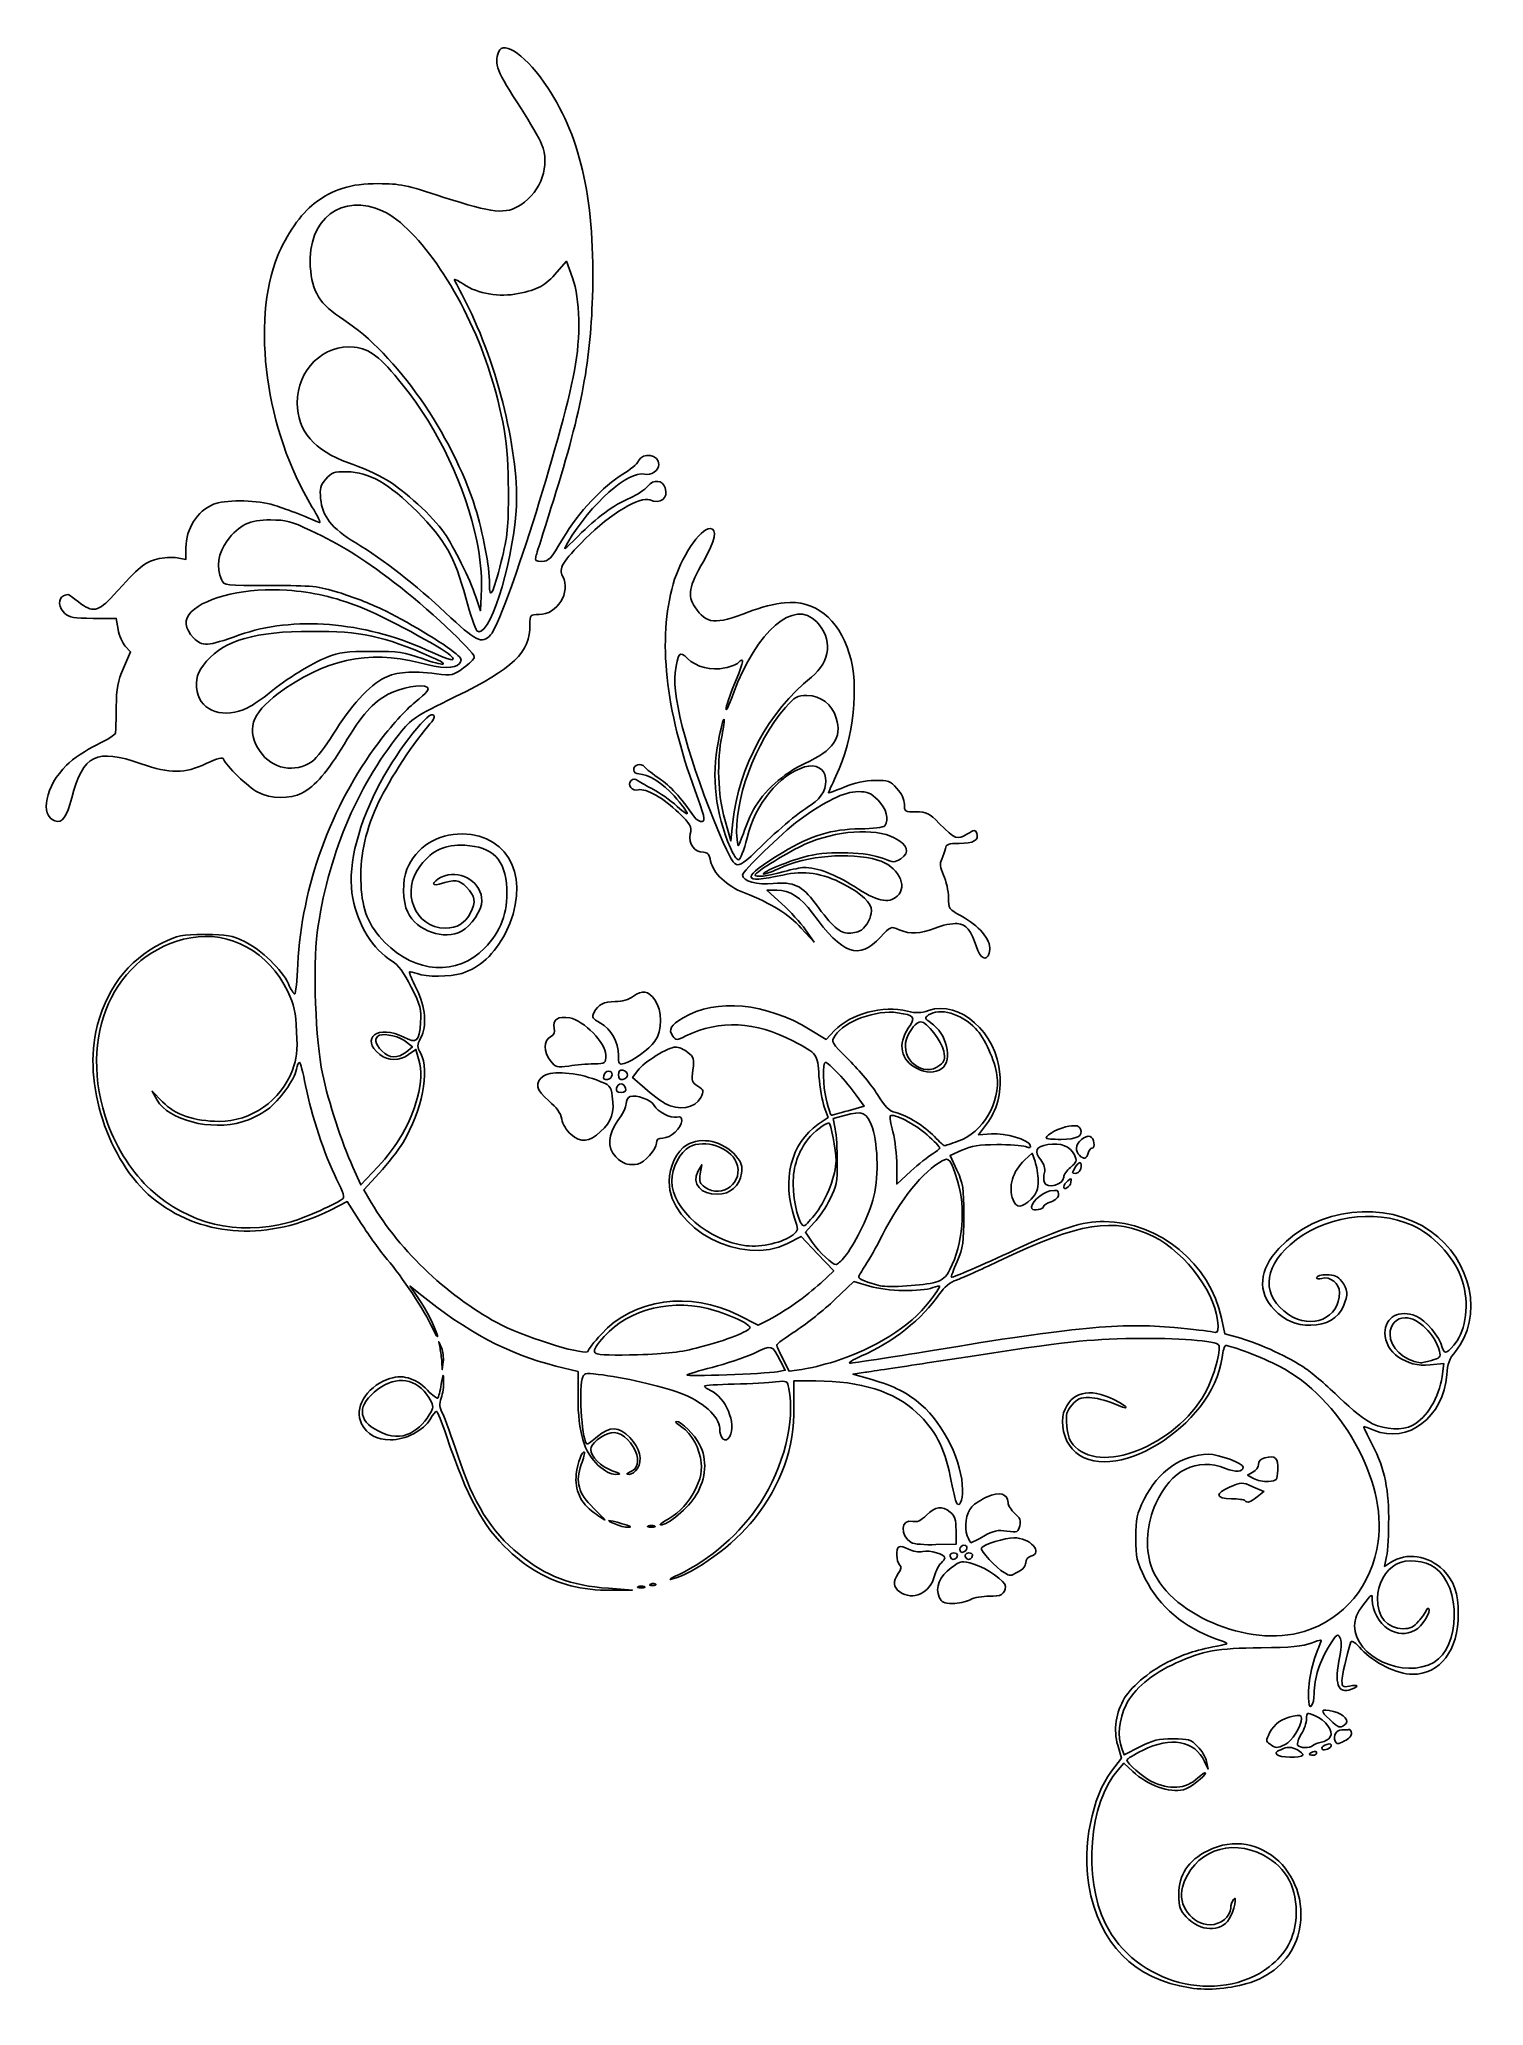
# Model space of a CAD drawing. Extents: x -3 to 148, y -2 to 204.
import ezdxf

# ---------------------------------------------------------------- set-up
doc = ezdxf.new("R2010")
doc.units = 0
doc.layers.get('0').update_dxf_attribs({"linetype": 'CONTINUOUS'})

msp = doc.modelspace()

# ---------------------------------------------------------------- linework, layer by layer
at = {"color": 7}
for points in [[(52.668337, 179.15045), (52.036371, 180.897777), (51.029891, 179.740762)], [(11.326189, 149.865519), (12.233617, 149.695286), (12.233617, 150.928496)], [(42.559367, 145.785417), (43.057575, 144.330208), (43.133669, 146.621082)], [(5.139749, 142.369942), (4.938284, 143.536469), (2.530171, 143.536469)], [(5.708489, 138.342386), (6.445957, 140.027467), (5.893584, 140.615442)], [(68.59256, 122.502083), (69.235521, 120.253125), (69.438814, 122.2375)], [(74.034883, 115.09276), (72.997605, 115.093819), (74.56405, 113.673207)], [(77.03049, 110.961228), (77.930489, 109.66986), (76.589742, 111.142481)], [(35.252366, 98.169913), (35.913825, 98.696812), (35.299631, 99.213916)], [(77.540699, 100.504442), (79.215491, 99.490506), (80.084573, 100.412)], [(36.559257, 97.44048), (36.281598, 98.440322), (35.527702, 97.903501)], [(60.228295, 94.379698), (58.946008, 95.493771), (59.49002, 96.231781)], [(9.22024, 93.134725), (8.69237, 94.059375), (9.791134, 92.94531)], [(81.498895, 92.029976), (83.163132, 92.495529), (82.326591, 93.674327)], [(78.36185, 90.607605), (79.398519, 91.326018), (79.000194, 92.428118)], [(81.102028, 91.530281), (79.933631, 91.20315), (80.148729, 90.117721)], [(95.966928, 90.628195), (95.124259, 89.524237), (96.475291, 89.611652)], [(93.403192, 87.903375), (92.155058, 87.338718), (92.874026, 85.804259)], [(99.978133, 86.878676), (100.733421, 87.579017), (101.045682, 86.718156)], [(29.695685, 86.121886), (30.537512, 84.269802), (32.320828, 86.164872)], [(32.448857, 85.503001), (30.835976, 83.757902), (31.617309, 82.426331)], [(65.78885, 85.658052), (66.180584, 86.386469), (66.033409, 85.429527)], [(86.581533, 86.304321), (86.581533, 84.348984), (88.050751, 85.691768)], [(30.576327, 80.224291), (29.111623, 82.528791), (27.35335, 81.643913)], [(77.949369, 80.320134), (77.027177, 79.313511), (77.750532, 78.269708)], [(78.625597, 74.006972), (79.989233, 75.273969), (78.279151, 77.074929), (76.569067, 78.87589), (75.159156, 78.149839)], [(83.738262, 73.671364), (82.085614, 74.152503), (80.07971, 72.247091)], [(36.589031, 72.949284), (35.676737, 73.686458), (36.486677, 72.495833)], [(70.012036, 70.65623), (72.095662, 69.608451), (73.187036, 70.163346)], [(120.551048, 70.328303), (120.883881, 68.696626), (122.562572, 68.223252)], [(38.813166, 67.204167), (38.677022, 67.865625), (38.961589, 67.213419)], [(74.071168, 64.730577), (74.922261, 64.878506), (74.412131, 65.842899)], [(74.679299, 66.063212), (75.325904, 64.789965), (76.654239, 64.968467)], [(39.143689, 65.758211), (39.041218, 64.955208), (38.995263, 65.748958)], [(53.244033, 62.029904), (53.244033, 64.737403), (50.928929, 65.322646)], [(83.298027, 64.669099), (81.998899, 64.485546), (83.959486, 63.910602)], [(143.617024, 64.239561), (143.795509, 65.585046), (142.359896, 65.436877)], [(78.129461, 63.764583), (75.809356, 63.764583), (75.829279, 61.052604)], [(123.909526, 53.54769), (123.269809, 53.908854), (123.843381, 54.215818)], [(123.828768, 52.701603), (124.992537, 52.197839), (124.272188, 51.63121)], [(92.786113, 48.12203), (92.799236, 46.698958), (90.682569, 46.635392)], [(137.824377, 45.398547), (137.605759, 44.362709), (138.22513, 44.768537)], [(56.419033, 42.068829), (58.932575, 41.885571), (56.683616, 41.85943)], [(109.04478, 22.928879), (110.08541, 24.294214), (109.689485, 25.64484)], [(110.117882, 25.298149), (110.370898, 24.632669), (112.012606, 25.479362)], [(111.270074, 22.916494), (110.346866, 23.78719), (109.724679, 23.072249)], [(118.990187, 23.944808), (119.151471, 23.151058), (118.772652, 23.967247)]]:
    msp.add_lwpolyline(points, dxfattribs=at)
for points in [[(42.652172, 151.648091)], [(45.210368, 149.489583)], [(44.105147, 141.804776)], [(39.875225, 139.684085)], [(18.660301, 134.172367)], [(25.439577, 128.570977)], [(71.599708, 123.545068)], [(71.992334, 119.27414)], [(86.626846, 114.473299)], [(82.900295, 110.934976)], [(95.069848, 108.797654)], [(35.252366, 98.169913)], [(50.3761, 97.240474)], [(57.476946, 97.811857)], [(91.088231, 96.791407)], [(55.935607, 95.688994)], [(57.477366, 95.779167)], [(57.263152, 94.390104)], [(62.334116, 92.802604)], [(81.498895, 92.029976)], [(52.500308, 89.559966)], [(92.986714, 88.833857)], [(102.201401, 89.164583)], [(58.370142, 86.439859)], [(90.299709, 87.495155)], [(105.68445, 87.365417)], [(102.022828, 84.534968)], [(105.282661, 86.158004)], [(98.745818, 82.699516)], [(104.044033, 84.083054)], [(22.949242, 80.332384)], [(78.178448, 81.379306)], [(100.719811, 81.783645)], [(81.151233, 76.769881)], [(90.617556, 74.080275)], [(65.965509, 67.282695)], [(90.30961, 66.947894)], [(142.498667, 65.901763)], [(74.071168, 64.730577)], [(80.099241, 65.809966)], [(35.728513, 58.315487)], [(123.909526, 53.54769)], [(54.915969, 49.9755)], [(123.006578, 51.240235)], [(57.080491, 48.806079)], [(60.58622, 48.593978)], [(62.372158, 49.12119)], [(93.961932, 47.558854)], [(88.106126, 46.845162)], [(93.196116, 46.147744)], [(92.306979, 45.162748)], [(93.894479, 45.162748)], [(97.826325, 43.709048)], [(52.49296, 42.341903)], [(59.527887, 42.243978)], [(60.86734, 42.514083)], [(86.904989, 41.686877)], [(91.033883, 41.137057)], [(142.76488, 34.324684)], [(131.866169, 28.337013)], [(125.627061, 25.749909)], [(128.515009, 25.669409)], [(129.708616, 24.710234)], [(131.031533, 25.34974)], [(132.444932, 26.075002)], [(126.36445, 24.665916)], [(117.260129, 0.271775)]]:
    msp.add_lwpolyline(points, close=True, dxfattribs=at)
for points in [[(44.937966, 202.781485), (45.447442, 204.109162), (47.957917, 202.285298), (50.083141, 199.043506)], [(47.291183, 196.869351), (44.726492, 200.821531), (44.451233, 201.513081), (44.937966, 202.781485)], [(50.083141, 199.043506), (53.631666, 193.630628), (55.049677, 186.986043), (54.754862, 177.152518)], [(49.437827, 193.147379), (49.200207, 193.741251), (48.234216, 195.416138), (47.291183, 196.869351)], [(47.248442, 186.795834), (49.440391, 188.279702), (50.340575, 190.891193), (49.437827, 193.147379)], [(32.845121, 186.125359), (28.581593, 188.110046), (24.924431, 185.332831), (25.244502, 180.353516)], [(25.656718, 186.934021), (27.646826, 188.453581), (29.454893, 189.015157), (32.34195, 189.01041)], [(32.34195, 189.01041), (34.661769, 189.0066), (35.191957, 188.896189), (39.221116, 187.577882)], [(39.221116, 187.577882), (44.325781, 185.907673), (45.733832, 185.770497), (47.248442, 186.795834)], [(21.819572, 181.429738), (22.703203, 183.61739), (24.285303, 185.886869), (25.656718, 186.934021)], [(43.831431, 169.815875), (41.442955, 177.154627), (36.567301, 184.392672), (32.845121, 186.125359)], [(25.417611, 155.215579), (20.599363, 163.124433), (19.033573, 174.532298), (21.819572, 181.429738)], [(25.244502, 180.353516), (25.416341, 177.680224), (26.201405, 176.424942), (28.737153, 174.768923)], [(41.250838, 178.487592), (40.683691, 178.862912), (40.263953, 179.070102), (40.318087, 178.948018)], [(51.029891, 179.740762), (49.817372, 178.34689), (49.091935, 177.946821), (46.989593, 177.512589)], [(52.878479, 169.465625), (53.551296, 172.998604), (53.465648, 176.94596), (52.668337, 179.15045)], [(40.318087, 178.948018), (40.37222, 178.825931), (40.906515, 177.773543), (41.505404, 176.609375)], [(46.989593, 177.512589), (44.998823, 177.101403), (42.774436, 177.479321), (41.250838, 178.487592)], [(54.754862, 177.152518), (54.542177, 170.058395), (53.518615, 164.847886), (50.413171, 155.050821)], [(41.505404, 176.609375), (44.850275, 170.107382), (47.182492, 160.449236), (46.776389, 154.78125)], [(28.737153, 174.768923), (34.211514, 171.193785), (40.061007, 162.830267), (42.499963, 155.091061)], [(29.841595, 171.912299), (26.653061, 172.271693), (23.866208, 169.535372), (23.881094, 166.059877)], [(34.917343, 167.943803), (32.502165, 170.93352), (31.487586, 171.726773), (29.841595, 171.912299)], [(45.958879, 156.897917), (45.94856, 161.848149), (45.460886, 164.809265), (43.831431, 169.815875)], [(44.105147, 141.804776), (45.5114, 143.358666), (51.505964, 162.258523), (52.878479, 169.465625)], [(42.652172, 151.648091), (41.503566, 157.284401), (38.619025, 163.361539), (34.917343, 167.943803)], [(23.881094, 166.059877), (23.893661, 163.12388), (25.646063, 161.078159), (29.229521, 159.816194)], [(59.572956, 160.006771), (60.010601, 160.956535), (61.7107, 160.666462), (61.7107, 159.642024)], [(29.078433, 158.870978), (27.692419, 158.881138), (27.466457, 158.803007), (26.866617, 158.106213)], [(36.446021, 154.662516), (33.462579, 157.659131), (31.370453, 158.85418), (29.078433, 158.870978)], [(29.229521, 159.816194), (30.500862, 159.368474), (32.2868, 158.567379), (33.198271, 158.035982)], [(51.679369, 151.909843), (53.288226, 154.628313), (55.882315, 157.404345), (57.947592, 158.617708)], [(60.193441, 158.609639), (58.518401, 159.030048), (54.59961, 155.542882), (52.17454, 151.473958)], [(57.947592, 158.617708), (58.690669, 159.054271), (59.422083, 159.679349), (59.572956, 160.006771)], [(61.7107, 159.642024), (61.7107, 159.014245), (60.867449, 158.440475), (60.193441, 158.609639)], [(26.866617, 158.106213), (26.299989, 157.447999), (26.217026, 157.137568), (26.320356, 156.062196)], [(33.198271, 158.035982), (35.046282, 156.958572), (38.081466, 154.174597), (39.249249, 152.485818)], [(45.210368, 149.489583), (45.893702, 152.23394), (45.967097, 152.960361), (45.958879, 156.897917)], [(60.747095, 155.91921), (59.743033, 156.351232), (56.640592, 154.476715), (54.001083, 151.843221)], [(58.742958, 156.155329), (59.42933, 156.453853), (60.235957, 156.996458), (60.53546, 157.361115)], [(60.53546, 157.361115), (61.150325, 158.10974), (62.100344, 158.018914), (62.364623, 157.186238)], [(62.364623, 157.186238), (62.709205, 156.100555), (61.864116, 155.438586), (60.747095, 155.91921)], [(12.233617, 150.928496), (12.233617, 152.903558), (13.405213, 154.751553), (15.110199, 155.465822)], [(15.110199, 155.465822), (16.234106, 155.936659), (19.362714, 155.943538), (21.097159, 155.478972)], [(21.097159, 155.478972), (22.180453, 155.188819), (24.211373, 154.418591), (26.19139, 153.546979)], [(26.19139, 153.546979), (26.373844, 153.466662), (26.025642, 154.217531), (25.417611, 155.215579)], [(26.320356, 156.062196), (26.503016, 154.16122), (27.420239, 153.005385), (29.99441, 151.432355)], [(41.505963, 145.683843), (40.334695, 149.990326), (39.339504, 151.756256), (36.446021, 154.662516)], [(42.499963, 155.091061), (43.30229, 152.545142), (43.983616, 148.899838), (43.983616, 147.153051)], [(46.776389, 154.78125), (46.349838, 148.827882), (43.818712, 141.11347), (42.662957, 142.24426)], [(50.413171, 155.050821), (49.605083, 152.501462), (48.885528, 150.207266), (48.814159, 149.952604)], [(53.257019, 152.145558), (55.194525, 154.101935), (56.917818, 155.361521), (58.742958, 156.155329)], [(21.089983, 153.833719), (18.874367, 153.841815), (17.834719, 153.340721), (16.536972, 151.639262)], [(25.278705, 152.727022), (23.245025, 153.687267), (22.713162, 153.82779), (21.089983, 153.833719)], [(34.061741, 147.261453), (30.384893, 150.035234), (28.514373, 151.199234), (25.278705, 152.727022)], [(39.249249, 152.485818), (40.235807, 151.059118), (41.92334, 147.643181), (42.559367, 145.785417)], [(63.191393, 147.108333), (63.959703, 149.825342), (66.018209, 152.929167), (67.051867, 152.929167)], [(67.051867, 152.929167), (67.86994, 152.929167), (67.617927, 151.675738), (66.362104, 149.49851)], [(16.536972, 151.639262), (15.612489, 150.427185), (15.38159, 148.831665), (15.950076, 147.583803)], [(29.99441, 151.432355), (32.889378, 149.663293), (36.376811, 146.948742), (39.353408, 144.147495)], [(43.133669, 146.621082), (43.185358, 148.177231), (43.030931, 149.789489), (42.652172, 151.648091)], [(49.465698, 149.489583), (50.16971, 149.489583), (50.388692, 149.729002), (51.679369, 151.909843)], [(54.001083, 151.843221), (51.587096, 149.43474), (51.189382, 148.774962), (51.641875, 147.92947)], [(52.17454, 151.473958), (51.603823, 150.516376), (51.70687, 150.58031), (53.257019, 152.145558)], [(4.652767, 145.959483), (7.415546, 148.993513), (7.908931, 149.403771), (9.17977, 149.723771)], [(9.17977, 149.723771), (9.861215, 149.895362), (10.827105, 149.95915), (11.326189, 149.865519)], [(43.983616, 147.153051), (43.983616, 145.350209), (44.356531, 146.060485), (45.210368, 149.489583)], [(48.814159, 149.952604), (48.711662, 149.586871), (48.84856, 149.489583), (49.465698, 149.489583)], [(66.362104, 149.49851), (64.831375, 146.844681), (64.661047, 145.932451), (65.471662, 144.729578)], [(-0.577037, 145.889411), (-0.019385, 146.103401), (-0.137014, 146.150965), (0.988825, 145.256261)], [(22.793074, 146.483454), (18.759131, 146.783317), (14.353474, 145.788608), (12.789779, 144.224915)], [(15.950076, 147.583803), (16.224002, 146.982519), (16.278292, 146.975989), (21.043305, 146.971102)], [(21.043305, 146.971102), (25.545913, 146.966472), (26.014778, 146.918503), (28.240908, 146.234507)], [(30.425168, 144.733632), (27.711778, 145.783287), (25.552596, 146.278325), (22.793074, 146.483454)], [(28.240908, 146.234507), (29.550595, 145.832097), (31.574658, 145.05015), (32.738825, 144.496846)], [(42.396116, 139.482973), (42.396116, 140.055449), (37.261549, 144.847545), (34.061741, 147.261453)], [(51.641875, 147.92947), (52.524869, 146.279592), (51.073238, 143.933344), (49.16945, 143.933344)], [(65.492466, 125.509525), (62.36788, 133.958896), (61.575696, 141.394656), (63.191393, 147.108333)], [(-0.436745, 144.040498), (-1.094755, 144.634003), (-1.172667, 145.660846), (-0.577037, 145.889411)], [(2.530171, 143.536469), (0.534041, 143.536469), (0.026459, 143.622699), (-0.436745, 144.040498)], [(0.988825, 145.256261), (2.457011, 144.089493), (3.054358, 144.204142), (4.652767, 145.959483)], [(12.789779, 144.224915), (11.999011, 143.434147), (12.087617, 142.451127), (13.035061, 141.503683)], [(39.875225, 139.684085), (39.101342, 140.445262), (32.782237, 143.821814), (30.425168, 144.733632)], [(32.738825, 144.496846), (35.043412, 143.401523), (39.357424, 140.806292), (40.483084, 139.838038)], [(39.353408, 144.147495), (42.603288, 141.089063), (43.193912, 140.79787), (44.105147, 141.804776)], [(42.662957, 142.24426), (42.496954, 142.406677), (41.976307, 143.954489), (41.505963, 145.683843)], [(65.471662, 144.729578), (66.691118, 142.920029), (67.539926, 142.842401), (71.103281, 144.214525)], [(78.207576, 143.180898), (75.859555, 145.631704), (71.926553, 142.254658), (69.501271, 135.705286)], [(71.103281, 144.214525), (72.256772, 144.658694), (73.943504, 145.091486), (74.851575, 145.176282)], [(74.851575, 145.176282), (78.03646, 145.473693), (80.438194, 143.585409), (81.615296, 139.858538)], [(5.893584, 140.615442), (5.589779, 140.938827), (5.250554, 141.728351), (5.139749, 142.369942)], [(25.330492, 142.177397), (19.50306, 142.168851), (16.34008, 141.264373), (14.396435, 139.050681)], [(17.828226, 141.797582), (23.45516, 143.794078), (30.796992, 143.208764), (37.369033, 140.239731)], [(38.001795, 139.453276), (32.726844, 141.737035), (30.642298, 142.185178), (25.330492, 142.177397)], [(48.21695, 142.866512), (48.21695, 139.967756), (46.504926, 138.312723), (40.444433, 135.35274)], [(49.16945, 143.933344), (48.233325, 143.933344), (48.21695, 143.915008), (48.21695, 142.866512)], [(77.652356, 137.390889), (79.680681, 139.024857), (79.908927, 141.40507), (78.207576, 143.180898)], [(13.035061, 141.503683), (13.987312, 140.551432), (14.384748, 140.575803), (17.828226, 141.797582)], [(36.575283, 138.90625), (31.413852, 140.259043), (26.546112, 139.187563), (21.890909, 135.673944)], [(27.011701, 139.481854), (28.264078, 139.979016), (29.018606, 140.07551), (31.680491, 140.078939)], [(31.680491, 140.078939), (34.499412, 140.082564), (35.087803, 139.999601), (36.926925, 139.339164)], [(37.369033, 140.239731), (39.969847, 139.064767), (40.660574, 138.911626), (39.875225, 139.684085)], [(64.68717, 139.34531), (63.869856, 140.162624), (63.663264, 139.9228), (63.399223, 137.850195)], [(4.942206, 134.276052), (4.96623, 136.262311), (5.093349, 136.936816), (5.708489, 138.342386)], [(14.396435, 139.050681), (13.422429, 137.941352), (13.169004, 137.131023), (13.404118, 135.877752)], [(20.980324, 135.732877), (22.781099, 137.230019), (25.329539, 138.814077), (27.011701, 139.481854)], [(33.003149, 137.318623), (34.278215, 137.935875), (35.779591, 138.051082), (38.427366, 137.734855)], [(40.833768, 138.804264), (40.361068, 138.234698), (39.014471, 138.266948), (36.575283, 138.90625)], [(36.926925, 139.339164), (39.245328, 138.506613), (40.002653, 138.587014), (38.001795, 139.453276)], [(38.427366, 137.734855), (40.082232, 137.537214), (40.18961, 137.560505), (41.271637, 138.351805)], [(40.483084, 139.838038), (41.089813, 139.316153), (41.138785, 139.171788), (40.833768, 138.804264)], [(41.271637, 138.351805), (41.890101, 138.804097), (42.396116, 139.313121), (42.396116, 139.482973)], [(63.399223, 137.850195), (63.05759, 135.168505), (64.958886, 128.284483), (68.058398, 120.980729)], [(68.603895, 138.350778), (67.195573, 138.03435), (65.590597, 138.441882), (64.68717, 139.34531)], [(69.997677, 138.885311), (69.840639, 138.728273), (69.213436, 138.487732), (68.603895, 138.350778)], [(69.775089, 137.120312), (70.597115, 139.050765), (70.659744, 139.547378), (69.997677, 138.885311)], [(81.615296, 139.858538), (82.685363, 136.470557), (82.096086, 131.034052), (80.225477, 127.036441)], [(13.404118, 135.877752), (13.793217, 133.803673), (16.299823, 132.990399), (18.660301, 134.172367)], [(27.646556, 131.435102), (29.370629, 134.268226), (31.473786, 136.578274), (33.003149, 137.318623)], [(37.45802, 136.353034), (36.863991, 136.686052), (34.777643, 136.296919), (33.391708, 135.594614)], [(36.193706, 134.765285), (37.504979, 135.838266), (37.773883, 136.175959), (37.45802, 136.353034)], [(68.741017, 134.14375), (68.829521, 134.653073), (69.294854, 135.992526), (69.775089, 137.120312)], [(69.438814, 122.2375), (70.023715, 127.946772), (73.19749, 133.80216), (77.652356, 137.390889)], [(4.869337, 131.559281), (4.893572, 131.743818), (4.926354, 132.966365), (4.942206, 134.276052)], [(21.890909, 135.673944), (19.033615, 133.517338), (18.502474, 131.827762), (19.984395, 129.609255)], [(18.660301, 134.172367), (19.272968, 134.479152), (20.316979, 135.18138), (20.980324, 135.732877)], [(33.391708, 135.594614), (31.79935, 134.787703), (30.630371, 133.45891), (28.769334, 130.340304)], [(32.396232, 130.56299), (33.589177, 132.151813), (35.26177, 134.002709), (36.193706, 134.765285)], [(40.444433, 135.35274), (36.090511, 133.226257), (35.86121, 133.074407), (34.564638, 131.459049)], [(69.501271, 135.705286), (68.994629, 134.337118), (68.652514, 133.634427), (68.741017, 134.14375)], [(74.936048, 134.209896), (71.778611, 130.625675), (69.463655, 124.297583), (69.878747, 120.385417)], [(77.19101, 135.466667), (76.153433, 135.466667), (75.936822, 135.34594), (74.936048, 134.209896)], [(80.261452, 133.089888), (79.827438, 134.538506), (78.628393, 135.466667), (77.19101, 135.466667)], [(37.508331, 132.194012), (35.808558, 130.208224), (33.093795, 125.972028), (32.186629, 123.889873)], [(32.207036, 125.677054), (33.978456, 129.197817), (37.371607, 133.698488), (38.056436, 133.435696)], [(38.056436, 133.435696), (38.355635, 133.320883), (38.230776, 133.038022), (37.508331, 132.194012)], [(67.925487, 130.689128), (68.183498, 132.017471), (68.448933, 133.04996), (68.515346, 132.983547)], [(68.515346, 132.983547), (68.581757, 132.917136), (68.488526, 132.168747), (68.308162, 131.320463)], [(76.957481, 128.346488), (79.979978, 129.752254), (80.876016, 131.038663), (80.261452, 133.089888)], [(-0.261543, 128.166802), (0.451062, 128.870176), (1.813822, 129.792947), (2.907054, 130.312366)], [(7.560567, 128.322927), (2.839072, 129.958896), (1.463916, 129.28709), (0.300948, 124.776386)], [(2.907054, 130.312366), (3.96208, 130.813633), (4.845106, 131.374745), (4.869337, 131.559281)], [(19.984395, 129.609255), (21.207167, 127.778706), (23.668927, 127.31016), (25.439577, 128.570977)], [(23.945313, 107.354687), (24.332801, 115.500094), (27.389672, 123.895017), (32.396232, 130.56299)], [(28.769334, 130.340304), (27.118868, 127.574561), (25.727528, 125.969437), (24.352131, 125.244378)], [(25.439577, 128.570977), (25.889959, 128.891676), (26.883101, 130.180532), (27.646556, 131.435102)], [(34.564638, 131.459049), (30.053264, 125.838463), (26.997599, 118.444449), (25.976162, 110.676896)], [(69.1773, 119.525521), (67.590437, 123.245827), (67.18391, 126.871198), (67.925487, 130.689128)], [(68.308162, 131.320463), (67.7448, 128.670873), (67.861251, 125.060062), (68.59256, 122.502083)], [(-1.473102, 122.353419), (-3.100485, 122.869931), (-2.445919, 126.010715), (-0.261543, 128.166802)], [(14.34451, 128.340443), (12.095369, 127.276431), (10.591988, 127.272547), (7.560567, 128.322927)], [(16.170575, 128.815166), (16.089355, 129.058823), (15.58697, 128.928217), (14.34451, 128.340443)], [(19.767728, 125.338533), (18.735194, 125.874793), (16.397611, 128.13406), (16.170575, 128.815166)], [(59.064866, 127.669761), (59.064866, 128.245563), (59.824096, 128.463408), (60.202056, 127.996053)], [(59.604574, 127.264583), (59.296308, 127.264583), (59.064866, 127.438335), (59.064866, 127.669761)], [(60.202056, 127.996053), (60.376967, 127.779772), (61.089463, 127.220694), (61.785384, 126.753657)], [(76.92327, 127.988878), (74.281165, 127.177993), (71.790309, 124.102902), (70.925121, 120.583854)], [(71.599708, 123.545068), (72.632382, 125.441644), (74.70457, 127.298656), (76.957481, 128.346488)], [(77.639479, 124.041061), (80.051653, 125.531864), (79.464413, 128.768777), (76.92327, 127.988878)], [(29.67918, 114.278754), (29.10868, 117.178556), (30.036844, 121.363719), (32.207036, 125.677054)], [(59.570739, 125.59433), (58.915464, 125.42297), (58.332799, 126.109182), (58.765863, 126.542247)], [(58.765863, 126.542247), (59.007566, 126.783949), (59.183881, 126.781727), (59.535168, 126.532563)], [(59.535168, 126.532563), (59.785827, 126.354771), (60.500501, 125.9557), (61.123335, 125.645741)], [(63.762297, 123.210579), (62.225531, 124.707396), (60.320978, 125.790521), (59.570739, 125.59433)], [(63.291791, 124.960552), (62.138629, 126.270157), (60.547224, 127.264583), (59.604574, 127.264583)], [(61.123335, 125.645741), (61.74617, 125.335784), (62.866953, 124.532665), (63.613964, 123.861039)], [(61.785384, 126.753657), (62.8884, 126.013411), (63.904021, 124.89516), (65.422896, 122.748561)], [(66.240673, 122.273055), (66.585158, 122.353769), (66.461233, 122.88983), (65.492466, 125.509525)], [(80.225477, 127.036441), (79.792245, 126.110598), (79.437783, 125.320764), (79.437783, 125.281259)], [(79.437783, 125.281259), (79.437783, 125.241751), (80.181924, 125.515023), (81.091429, 125.888528)], [(81.091429, 125.888528), (82.181015, 126.335986), (83.271222, 126.57368), (84.287574, 126.585377)], [(84.287574, 126.585377), (85.705453, 126.601702), (85.892497, 126.533312), (86.602678, 125.739054)], [(86.602678, 125.739054), (87.0908, 125.193147), (87.375283, 124.584254), (87.375283, 124.085408)], [(0.300948, 124.776386), (-0.230293, 122.715906), (-0.680002, 122.1017), (-1.473102, 122.353419)], [(24.352131, 125.244378), (23.146679, 124.60891), (21.091287, 124.651124), (19.767728, 125.338533)], [(32.186629, 123.889873), (30.90391, 120.945743), (30.402652, 118.432747), (30.546553, 115.667557)], [(63.613964, 123.861039), (65.141195, 122.487928), (64.977695, 123.045918), (63.291791, 124.960552)], [(70.540422, 121.046875), (70.850305, 121.92), (71.326984, 123.044188), (71.599708, 123.545068)], [(71.992334, 119.27414), (73.693928, 121.023888), (76.253417, 123.184428), (77.639479, 124.041061)], [(82.544108, 125.4125), (81.125671, 125.4125), (79.043694, 124.403424), (76.37994, 122.424902)], [(84.623611, 124.512917), (83.869517, 125.267011), (83.5332, 125.4125), (82.544108, 125.4125)], [(85.320706, 121.825046), (85.794914, 122.508505), (85.503189, 123.633338), (84.623611, 124.512917)], [(87.375283, 124.085408), (87.375283, 123.322681), (87.416952, 123.295833), (88.600722, 123.295833)], [(64.987636, 120.978123), (65.137776, 121.778432), (65.028773, 121.977023), (63.762297, 123.210579)], [(65.422896, 122.748561), (65.645594, 122.433826), (66.013595, 122.219847), (66.240673, 122.273055)], [(76.37994, 122.424902), (74.507267, 121.033958), (70.44195, 117.090595), (70.44195, 116.665039)], [(74.664488, 119.056015), (77.632153, 120.839632), (79.737868, 121.480831), (82.745069, 121.516579)], [(86.327033, 120.583849), (84.239322, 121.636621), (80.227276, 121.344592), (76.967366, 119.902579)], [(82.745069, 121.516579), (84.089142, 121.53256), (85.210986, 121.666913), (85.320706, 121.825046)], [(88.600722, 123.295833), (89.702484, 123.295833), (89.947776, 123.174218), (91.031171, 122.090823)], [(91.031171, 122.090823), (92.714289, 120.407705), (92.911877, 120.330111), (93.923154, 120.955112)], [(93.923154, 120.955112), (94.703313, 121.437278), (94.799282, 121.4462), (94.951058, 121.050682)], [(35.344563, 117.285032), (36.319632, 119.611873), (38.507943, 121.0086), (41.140092, 120.984129)], [(41.39547, 119.792358), (39.321597, 119.891265), (38.085898, 119.329057), (36.761034, 117.683825)], [(41.140092, 120.984129), (46.24878, 120.936631), (48.378994, 116.025504), (45.642578, 110.603816)], [(45.788543, 115.278736), (45.638797, 118.311163), (44.333541, 119.652238), (41.39547, 119.792358)], [(66.35247, 119.0625), (65.419573, 119.0625), (64.793193, 119.941657), (64.987636, 120.978123)], [(68.058398, 120.980729), (69.169222, 118.363164), (69.536413, 117.739583), (69.96693, 117.739583)], [(70.034647, 118.26875), (69.857943, 118.26875), (69.472135, 118.834297), (69.1773, 119.525521)], [(69.878747, 120.385417), (69.975918, 119.469591), (69.983218, 119.476885), (70.540422, 121.046875)], [(70.925121, 120.583854), (70.59889, 119.256945), (70.218795, 118.26875), (70.034647, 118.26875)], [(76.967366, 119.902579), (75.4151, 119.215942), (71.764866, 116.966386), (71.764866, 116.6964)], [(86.99623, 118.388384), (88.006208, 119.050147), (87.758791, 119.861854), (86.327033, 120.583849)], [(91.666248, 119.459375), (91.619549, 119.168333), (91.449401, 118.664384), (91.288142, 118.339486)], [(93.121673, 119.988542), (91.955848, 119.988542), (91.738474, 119.909508), (91.666248, 119.459375)], [(94.951058, 121.050682), (95.219261, 120.351759), (94.593669, 119.988542), (93.121673, 119.988542)], [(36.761034, 117.683825), (34.628063, 115.035073), (36.176529, 111.128916), (39.360681, 111.12596)], [(35.42601, 112.794992), (34.896309, 113.911253), (34.856248, 116.119749), (35.344563, 117.285032)], [(67.116949, 118.137863), (66.980229, 118.866587), (66.818261, 119.0625), (66.35247, 119.0625)], [(70.655757, 114.814146), (68.783946, 115.551492), (67.349391, 116.898854), (67.116949, 118.137863)], [(69.96693, 117.739583), (70.268505, 117.739583), (71.148096, 118.406011), (71.992334, 119.27414)], [(74.657715, 116.685748), (70.236326, 115.686933), (70.238353, 116.395825), (74.664488, 119.056015)], [(72.633673, 116.78258), (72.420715, 116.995541), (75.471724, 118.234402), (77.308726, 118.680886)], [(74.220123, 117.350058), (73.407495, 116.978025), (72.693594, 116.72266), (72.633673, 116.78258)], [(84.576309, 118.253142), (81.59932, 119.110712), (77.234505, 118.730088), (74.220123, 117.350058)], [(74.797018, 117.047449), (75.664335, 117.282603), (76.581209, 117.475), (76.834516, 117.475)], [(76.834516, 117.475), (78.29623, 117.475), (80.158196, 116.773661), (82.145987, 115.474353)], [(77.308726, 118.680886), (79.595295, 119.236636), (83.487969, 119.100235), (85.194082, 118.404576)], [(86.626846, 114.473299), (87.815931, 115.549407), (86.677542, 117.64785), (84.576309, 118.253142)], [(85.194082, 118.404576), (86.249222, 117.974351), (86.36277, 117.973329), (86.99623, 118.388384)], [(91.288142, 118.339486), (91.056481, 117.872745), (91.09833, 117.51949), (91.487535, 116.65639)], [(30.546553, 115.667557), (30.688764, 112.934896), (31.316403, 111.41969), (33.041299, 109.644902)], [(38.722673, 115.739794), (37.638575, 115.400937), (38.210207, 116.242573), (39.313951, 116.610355)], [(41.593926, 115.407448), (40.774559, 116.226818), (40.414231, 116.268524), (38.722673, 115.739794)], [(39.313951, 116.610355), (41.151664, 117.222707), (43.198754, 115.833165), (43.185514, 113.982381)], [(42.000752, 112.715392), (42.587394, 113.849833), (42.486961, 114.514413), (41.593926, 115.407448)], [(43.468303, 109.022526), (45.198707, 110.799068), (45.914453, 112.728978), (45.788543, 115.278736)], [(70.44195, 116.665039), (70.44195, 116.059066), (71.998885, 115.639972), (73.670266, 115.796049)], [(71.764866, 116.6964), (71.764866, 116.414912), (72.985051, 116.556179), (74.797018, 117.047449)], [(73.670266, 115.796049), (75.806541, 115.995537), (76.691998, 115.578737), (78.050932, 113.733985)], [(81.011969, 115.743858), (78.818594, 116.896444), (76.869383, 117.185376), (74.657715, 116.685748)], [(83.9357, 112.924008), (83.9357, 113.789256), (82.982993, 114.708115), (81.011969, 115.743858)], [(82.145987, 115.474353), (84.500305, 113.935468), (85.729186, 113.660928), (86.626846, 114.473299)], [(91.487535, 116.65639), (91.75846, 116.055585), (91.985833, 115.01224), (91.99281, 114.337846)], [(33.79357, 107.687605), (31.768526, 108.939153), (30.251593, 111.36924), (29.67918, 114.278754)], [(43.185514, 113.982381), (43.178555, 113.009738), (42.078791, 111.355865), (41.0732, 110.805791)], [(76.589742, 111.142481), (75.241856, 112.622944), (73.531039, 113.681515), (70.655757, 114.814146)], [(77.770588, 112.690979), (76.544273, 114.359857), (75.406356, 115.091453), (74.034883, 115.09276)], [(74.56405, 113.673207), (75.425591, 112.891872), (76.535492, 111.671481), (77.03049, 110.961228)], [(78.050932, 113.733985), (79.87919, 111.25213), (80.6231, 110.595029), (81.594137, 110.604247)], [(91.99281, 114.337846), (92.005192, 113.141739), (92.037929, 113.094241), (93.328408, 112.400808)], [(41.0732, 110.805791), (39.268879, 109.818802), (36.35049, 110.846791), (35.42601, 112.794992)], [(39.360681, 111.12596), (40.595129, 111.124902), (41.441836, 111.634566), (42.000752, 112.715392)], [(84.869605, 110.194159), (82.603478, 107.763257), (80.969173, 108.338064), (77.770588, 112.690979)], [(82.900295, 110.934976), (83.452991, 111.359326), (83.9357, 112.286613), (83.9357, 112.924008)], [(86.818211, 110.966859), (85.943175, 111.334783), (85.926898, 111.328327), (84.869605, 110.194159)], [(90.584192, 111.138367), (88.966958, 110.500911), (88.028063, 110.458155), (86.818211, 110.966859)], [(92.909091, 111.601388), (92.387428, 111.645118), (91.341223, 111.436759), (90.584192, 111.138367)], [(95.069848, 108.797654), (94.24121, 111.075428), (93.899882, 111.51833), (92.909091, 111.601388)], [(93.328408, 112.400808), (95.142717, 111.425895), (96.419445, 109.924522), (96.317377, 108.885921)], [(12.733362, 110.123954), (4.70552, 108.631019), (0.757108, 99.752084), (4.060849, 90.621755)], [(2.81308, 100.277083), (3.71374, 104.524429), (6.154386, 107.80622), (9.713828, 109.556098)], [(9.713828, 109.556098), (11.443664, 110.406513), (11.726331, 110.463542), (14.211745, 110.463542)], [(22.878019, 104.514237), (20.922637, 108.610141), (16.81302, 110.882644), (12.733362, 110.123954)], [(14.211745, 110.463542), (16.571029, 110.463542), (17.027822, 110.383002), (18.349275, 109.734043)], [(18.349275, 109.734043), (20.120446, 108.864228), (22.282069, 106.783693), (22.947281, 105.308511)], [(25.976162, 110.676896), (25.507675, 107.114261), (25.79355, 99.300173), (26.516349, 95.911469)], [(33.041299, 109.644902), (36.223453, 106.370705), (40.629202, 106.10773), (43.468303, 109.022526)], [(45.642578, 110.603816), (44.551391, 108.441834), (42.936986, 106.952135), (41.083352, 106.396771)], [(81.594137, 110.604247), (82.081632, 110.608877), (82.669404, 110.757705), (82.900295, 110.934976)], [(23.611952, 104.245833), (23.713959, 104.245833), (23.863973, 105.644818), (23.945313, 107.354687)], [(35.796284, 104.956864), (35.010799, 106.518832), (34.452126, 107.280596), (33.79357, 107.687605)], [(96.317377, 108.885921), (96.205537, 107.747914), (95.470649, 107.695918), (95.069848, 108.797654)], [(22.947281, 105.308511), (23.210843, 104.724039), (23.509944, 104.245833), (23.611952, 104.245833)], [(35.611935, 106.54565), (35.559018, 106.492736), (35.889869, 105.700714), (36.347157, 104.785602)], [(36.423521, 106.369874), (36.030064, 106.519467), (35.664849, 106.598567), (35.611935, 106.54565)], [(36.779449, 101.265302), (36.874768, 102.634169), (36.773945, 103.012759), (35.796284, 104.956864)], [(41.083352, 106.396771), (39.838238, 106.023727), (37.371409, 106.009488), (36.423521, 106.369874)], [(23.813223, 100.280904), (23.715314, 102.405614), (23.569444, 103.065916), (22.878019, 104.514237)], [(36.347157, 104.785602), (37.302345, 102.874096), (37.467929, 100.909168), (36.783097, 99.61241)], [(54.88667, 102.267949), (55.347108, 103.142333), (55.93701, 103.452083), (57.141774, 103.452083)], [(57.141774, 103.452083), (57.895326, 103.452083), (58.551585, 103.643602), (59.043006, 104.006923)], [(59.043006, 104.006923), (59.973078, 104.694556), (60.566747, 104.595081), (61.285784, 103.631119)], [(61.285784, 103.631119), (62.057648, 102.596339), (62.059264, 100.342872), (61.28888, 99.304298)], [(64.22635, 101.747524), (67.747295, 103.810935), (72.868973, 103.332754), (77.540699, 100.504442)], [(80.084573, 100.412), (81.739904, 102.167163), (85.161893, 103.078632), (87.698289, 102.439959)], [(94.834803, 100.632043), (93.370972, 102.176374), (91.014807, 102.852932), (89.911073, 102.045863)], [(89.916238, 102.519562), (93.165176, 103.638911), (97.020182, 100.192861), (97.368125, 95.858206)], [(32.525563, 97.902707), (30.352556, 99.611992), (32.371744, 101.082491), (35.029804, 99.726451)], [(35.029804, 99.726451), (36.387736, 99.033685), (36.639474, 99.255096), (36.779449, 101.265302)], [(50.756286, 100.665423), (50.534403, 101.549478), (51.164744, 101.966101), (52.37942, 101.738226)], [(52.37942, 101.738226), (53.850402, 101.462268), (56.15446, 99.100106), (56.15446, 97.867983)], [(55.581381, 101.205628), (54.746716, 101.670009), (54.649822, 101.81817), (54.88667, 102.267949)], [(57.476956, 97.811857), (57.476427, 99.222896), (56.724016, 100.569903), (55.581381, 101.205628)], [(63.158973, 99.844955), (62.663141, 100.523045), (62.920891, 100.982473), (64.22635, 101.747524)], [(75.706335, 99.336458), (71.847525, 101.387582), (68.058713, 101.563048), (64.529862, 99.854057)], [(86.669954, 102.280442), (84.463644, 102.614156), (81.112135, 101.38895), (80.129668, 99.889514)], [(87.7907, 100.676112), (88.572321, 101.827896), (88.443591, 102.012171), (86.669954, 102.280442)], [(89.105295, 101.335417), (88.637562, 101.335417), (87.958083, 100.509901), (87.614448, 99.524151)], [(87.698289, 102.439959), (88.593737, 102.214482), (89.081557, 102.231992), (89.916238, 102.519562)], [(91.499468, 98.262403), (91.309404, 99.275519), (89.704548, 101.335417), (89.105295, 101.335417)], [(89.911073, 102.045863), (89.464142, 101.719057), (89.477876, 101.67008), (90.137718, 101.237735)], [(90.137718, 101.237735), (91.813787, 100.139534), (92.494478, 97.302667), (91.285161, 96.455627)], [(9.154364, 82.554374), (4.432229, 86.119621), (1.530599, 94.229137), (2.81308, 100.277083)], [(23.370969, 96.287339), (23.838255, 97.52299), (23.910322, 98.173754), (23.813223, 100.280904)], [(32.476234, 99.917583), (31.887321, 99.691597), (31.990604, 99.016876), (32.726799, 98.280683)], [(35.299631, 99.213916), (34.627087, 99.780151), (33.106, 100.159248), (32.476234, 99.917583)], [(36.783097, 99.61241), (36.397676, 98.8826), (36.398232, 98.748887), (36.789685, 98.02491)], [(50.37609, 97.240474), (49.634516, 98.183232), (49.625459, 99.368922), (50.356855, 99.760347)], [(50.356855, 99.760347), (50.760529, 99.976387), (50.868067, 100.220058), (50.756286, 100.665423)], [(61.28888, 99.304298), (60.66192, 98.459065), (58.965155, 97.22903), (58.072668, 96.972774)], [(64.529862, 99.854057), (63.545201, 99.377193), (63.501225, 99.376902), (63.158973, 99.844955)], [(78.448953, 95.646886), (78.277289, 98.023087), (78.342673, 97.935129), (75.706335, 99.336458)], [(80.129668, 99.889514), (79.688891, 99.216805), (79.691402, 99.212453), (81.624159, 97.298984)], [(88.701121, 96.439117), (87.008499, 97.314406), (86.647978, 98.992219), (87.7907, 100.676112)], [(87.614448, 99.524151), (86.874668, 97.402015), (89.394385, 95.419812), (91.088231, 96.791407)], [(97.061967, 95.731748), (96.854171, 97.247779), (95.759347, 99.656659), (94.834803, 100.632043)], [(24.106794, 97.101197), (24.015843, 97.101726), (23.875104, 96.770465), (23.794043, 96.365153)], [(24.746832, 94.653801), (24.485762, 95.999382), (24.197744, 97.10071), (24.106794, 97.101197)], [(35.527702, 97.903501), (34.566606, 97.219138), (33.395002, 97.218844), (32.525563, 97.902707)], [(32.726799, 98.280683), (33.50967, 97.49781), (34.361705, 97.46044), (35.252366, 98.169913)], [(36.789685, 98.02491), (37.754616, 96.24033), (36.912905, 92.002102), (34.940364, 88.713109)], [(36.420454, 93.303826), (36.910719, 95.20415), (36.939781, 96.070222), (36.559257, 97.44048)], [(52.29433, 96.70787), (51.033156, 96.526067), (50.91148, 96.559852), (50.3761, 97.240474)], [(54.897689, 96.933925), (54.206465, 96.916356), (53.034954, 96.814635), (52.29433, 96.70787)], [(56.15446, 97.867983), (56.15446, 96.972636), (56.145015, 96.965619), (54.897689, 96.933925)], [(58.072668, 96.972774), (57.529463, 96.816802), (57.477319, 96.890247), (57.476946, 97.811857)], [(59.49002, 96.231781), (60.152857, 97.130986), (62.663575, 98.689583), (63.44925, 98.689583)], [(63.44925, 98.689583), (63.763485, 98.689583), (64.336975, 98.440714), (64.723671, 98.136535)], [(64.723671, 98.136535), (65.364963, 97.632097), (65.411916, 97.471616), (65.257905, 96.310614)], [(79.118111, 97.102083), (78.815385, 97.102083), (78.863391, 94.507677), (79.189101, 93.265625)], [(82.326591, 93.674327), (81.361642, 95.034068), (79.425919, 97.102083), (79.118111, 97.102083)], [(81.624159, 97.298984), (82.688967, 96.244804), (84.008127, 94.642019), (84.555626, 93.737237)], [(91.088231, 96.791407), (91.591913, 97.199265), (91.655945, 97.428304), (91.499468, 98.262403)], [(15.702474, 90.915622), (19.056163, 90.900462), (22.154619, 93.070915), (23.370969, 96.287339)], [(23.794043, 96.365153), (23.571915, 95.254514), (22.034543, 93.127608), (20.74885, 92.152227)], [(27.989593, 84.868822), (26.755384, 87.328068), (25.338869, 91.602375), (24.746832, 94.653801)], [(26.516349, 95.911469), (27.172155, 92.836849), (28.495178, 88.763091), (29.695685, 86.121886)], [(50.190035, 93.053339), (48.821766, 94.197069), (48.664431, 95.010917), (49.682617, 95.678059)], [(49.682617, 95.678059), (50.543254, 96.241968), (53.035478, 96.047756), (55.165569, 95.250788)], [(55.165569, 95.250788), (56.605056, 94.712205), (56.661135, 94.654531), (56.828134, 93.540897)], [(56.32886, 95.295741), (55.975271, 95.227648), (55.867514, 95.335405), (55.935607, 95.688994)], [(55.935607, 95.688994), (55.987196, 95.956869), (56.206369, 96.176042), (56.422658, 96.176042)], [(56.422658, 96.176042), (56.989792, 96.176042), (56.907877, 95.40725), (56.32886, 95.295741)], [(57.263152, 94.390104), (57.312195, 94.644766), (57.527653, 94.853125), (57.74195, 94.853125)], [(57.477366, 95.779167), (57.477366, 96.177669), (57.615519, 96.320528), (57.940387, 96.257965)], [(57.940387, 95.300369), (57.615519, 95.237805), (57.477366, 95.380664), (57.477366, 95.779167)], [(57.74195, 94.853125), (57.956246, 94.853125), (58.171704, 94.644766), (58.220748, 94.390104)], [(57.940387, 96.257965), (58.195049, 96.208921), (58.403408, 95.993463), (58.403408, 95.779167)], [(58.403408, 95.779167), (58.403408, 95.56487), (58.195049, 95.349412), (57.940387, 95.300369)], [(65.257905, 96.310614), (65.103076, 95.143463), (65.145981, 95.000434), (65.774446, 94.588647)], [(79.000194, 92.428118), (78.781116, 93.034273), (78.533056, 94.482719), (78.448953, 95.646886)], [(91.285161, 96.455627), (90.545171, 95.937319), (89.682153, 95.931802), (88.701121, 96.439117)], [(92.986714, 88.833854), (95.600507, 89.752911), (97.451926, 92.886681), (97.061967, 95.731748)], [(97.368125, 95.858206), (97.534119, 93.790275), (97.076339, 92.081604), (95.966928, 90.628195)], [(18.116164, 90.852474), (14.846459, 89.901945), (10.417051, 91.03831), (9.22024, 93.134725)], [(9.791134, 92.94531), (11.109733, 91.608349), (13.092925, 90.927409), (15.702474, 90.915622)], [(32.320828, 86.164872), (34.308029, 88.276599), (35.788658, 90.854922), (36.420454, 93.303826)], [(51.542677, 91.143733), (51.420162, 91.796804), (51.023753, 92.356437), (50.190035, 93.053339)], [(56.828134, 93.540897), (57.08356, 91.837592), (56.771889, 90.893408), (55.60673, 89.840755)], [(57.74195, 93.927083), (57.343447, 93.927083), (57.200588, 94.065236), (57.263152, 94.390104)], [(57.421415, 90.990219), (57.888751, 91.630516), (58.271116, 92.421448), (58.271116, 92.747849)], [(58.220748, 94.390104), (58.283311, 94.065236), (58.140452, 93.927083), (57.74195, 93.927083)], [(58.271116, 92.747849), (58.271116, 93.074247), (58.467882, 93.416808), (58.708372, 93.509092)], [(58.708372, 93.509092), (59.337011, 93.750323), (60.874026, 93.178746), (61.191407, 92.585715)], [(62.334116, 92.802604), (61.881173, 93.057266), (60.933552, 93.766957), (60.228295, 94.379698)], [(61.191407, 92.585715), (61.547211, 91.920893), (62.964277, 91.201399), (63.593689, 91.365996)], [(66.080243, 93.405492), (65.492405, 92.268741), (63.775193, 91.992379), (62.334116, 92.802604)], [(65.774446, 94.588647), (66.421074, 94.16496), (66.438373, 94.098039), (66.080243, 93.405492)], [(79.189101, 93.265625), (79.542619, 91.917523), (79.667484, 91.543553), (79.76021, 91.555128)], [(84.555626, 93.737237), (85.353324, 92.418985), (85.734723, 92.041472), (86.475488, 91.836936)], [(4.060849, 90.621755), (4.949706, 88.165276), (6.785798, 85.346802), (8.514258, 83.785596)], [(20.74885, 92.152227), (20.120719, 91.675699), (18.93601, 91.090811), (18.116164, 90.852474)], [(52.500308, 89.559966), (52.030749, 89.955074), (51.646434, 90.590672), (51.542677, 91.143733)], [(57.185531, 87.209217), (56.273171, 88.180381), (56.357531, 89.532587), (57.421415, 90.990219)], [(64.09195, 90.979871), (64.09195, 90.246491), (62.916435, 89.164583), (62.1196, 89.164583)], [(63.593689, 91.365996), (63.955967, 91.460733), (64.09195, 91.35536), (64.09195, 90.979871)], [(75.896499, 80.780266), (74.539835, 84.776228), (75.506292, 88.628702), (78.36185, 90.607605)], [(79.467403, 90.75034), (79.119415, 90.746583), (77.861213, 89.779009), (77.335877, 89.111151)], [(80.231533, 86.79058), (80.231533, 87.959128), (79.692434, 90.752763), (79.467403, 90.75034)], [(79.76021, 91.555128), (79.801156, 91.560235), (80.583564, 91.773923), (81.498895, 92.029976)], [(84.027595, 90.222917), (83.468554, 91.887339), (83.048213, 92.07518), (81.102028, 91.530281)], [(85.907732, 91.489392), (85.83467, 91.416333), (85.956386, 90.659752), (86.178213, 89.808106)], [(89.749098, 89.517895), (88.523299, 90.619993), (86.220297, 91.801958), (85.907732, 91.489392)], [(86.475488, 91.836936), (87.780394, 91.476634), (89.468426, 90.430056), (90.53604, 89.319396)], [(104.589061, 90.417351), (105.399811, 90.526095), (105.658936, 90.459367), (105.794141, 90.107032)], [(34.940364, 88.713109), (34.457119, 87.907355), (33.335942, 86.462806), (32.448857, 85.503001)], [(55.60673, 89.840755), (54.374153, 88.727198), (53.575762, 88.65503), (52.500308, 89.559966)], [(61.446116, 88.639592), (61.446116, 87.996077), (60.184501, 86.601731), (59.461741, 86.446447)], [(62.1196, 89.164583), (61.624289, 89.164583), (61.446116, 89.025693), (61.446116, 88.639592)], [(64.590173, 88.442768), (66.149979, 89.364169), (68.441451, 88.855616), (69.752959, 87.29698)], [(69.799597, 86.646134), (69.146788, 88.208527), (66.501912, 89.074329), (64.904818, 88.24844)], [(77.335877, 89.111151), (76.26877, 87.754545), (75.745493, 86.199308), (75.739427, 84.36632)], [(80.148729, 90.117721), (80.267032, 89.520734), (80.363825, 87.960729), (80.363825, 86.651042)], [(84.077463, 82.675717), (84.688243, 84.776728), (84.664793, 88.325801), (84.027595, 90.222917)], [(86.178213, 89.808106), (86.400039, 88.956459), (86.581533, 87.379754), (86.581533, 86.304321)], [(91.07945, 88.138778), (91.07945, 88.239439), (90.480793, 88.86004), (89.749098, 89.517895)], [(90.53604, 89.319396), (91.037529, 88.797688), (91.497798, 88.370836), (91.558861, 88.370836)], [(91.558861, 88.370836), (91.619925, 88.370836), (92.26246, 88.579195), (92.986714, 88.833857)], [(97.032575, 88.485583), (95.19499, 88.472036), (94.366363, 88.339115), (93.403192, 87.903375)], [(96.475291, 89.611652), (97.964966, 89.708037), (100.362467, 89.000917), (100.552139, 88.409222)], [(100.04044, 88.27693), (99.695802, 88.401342), (98.342262, 88.495235), (97.032575, 88.485583)], [(101.634502, 86.891495), (100.911096, 87.811155), (101.130325, 88.279063), (102.383844, 88.490843)], [(103.765218, 89.032292), (102.901171, 89.032292), (102.19745, 89.091823), (102.201401, 89.164583)], [(102.201401, 89.164583), (102.221244, 89.530452), (103.678948, 90.295278), (104.589061, 90.417351)], [(102.383844, 88.490843), (103.696423, 88.712601), (104.759765, 88.302396), (105.16226, 87.419013)], [(105.794141, 90.107032), (106.075797, 89.373046), (105.432513, 89.032292), (103.765218, 89.032292)], [(105.36695, 88.118159), (105.36695, 88.722483), (106.319865, 89.526234), (106.812302, 89.337269)], [(106.812302, 89.337269), (107.239118, 89.173484), (107.389105, 88.10625), (106.985308, 88.10625)], [(58.370142, 86.439846), (58.060804, 86.498745), (57.52773, 86.844963), (57.185531, 87.209217)], [(59.461741, 86.446447), (59.1707, 86.383916), (58.67948, 86.380947), (58.370142, 86.439859)], [(62.769033, 84.635091), (62.769033, 86.138009), (63.588299, 87.850948), (64.590173, 88.442768)], [(64.904818, 88.24844), (63.912649, 87.735368), (63.045237, 86.064638), (63.045237, 84.666677)], [(66.503172, 84.040464), (68.353493, 82.744448), (70.666052, 84.572417), (69.799597, 86.646134)], [(69.752959, 87.29698), (70.358759, 86.577024), (70.466955, 86.246184), (70.344125, 85.489285)], [(78.178448, 81.379306), (79.284989, 82.836229), (80.231533, 85.33102), (80.231533, 86.79058)], [(80.363825, 86.651042), (80.363825, 84.563241), (80.271877, 84.088452), (79.617692, 82.798274)], [(91.327928, 86.774713), (89.371694, 85.72777), (86.931328, 82.694563), (85.055181, 78.978125)], [(88.050751, 85.691768), (88.858823, 86.4303), (89.870854, 87.241824), (90.299709, 87.495155)], [(90.299709, 87.495155), (90.728567, 87.748488), (91.07945, 88.038117), (91.07945, 88.138778)], [(92.932732, 84.704941), (92.204233, 87.025128), (92.084464, 87.1796), (91.327928, 86.774713)], [(98.745818, 82.699516), (98.219456, 84.083954), (98.691843, 85.685961), (99.978133, 86.878676)], [(100.552139, 88.409222), (100.639647, 88.136233), (100.517603, 88.104678), (100.04044, 88.27693)], [(101.045682, 86.718156), (101.217423, 86.244679), (101.367, 85.342116), (101.37807, 84.712461)], [(102.028165, 85.561392), (102.133744, 85.982059), (102.003373, 86.422547), (101.634502, 86.891495)], [(105.16226, 87.419013), (105.448267, 86.791303), (105.408045, 86.659066), (104.762133, 86.103476)], [(105.842885, 86.54615), (106.009191, 86.047233), (105.681648, 85.460417), (105.236862, 85.460417)], [(105.282661, 86.158004), (105.534053, 86.541679), (105.786155, 86.716343), (105.842885, 86.54615)], [(105.68445, 87.365417), (105.509825, 87.540042), (105.36695, 87.878777), (105.36695, 88.118159)], [(106.613203, 87.577083), (106.45571, 86.974828), (106.145692, 86.904174), (105.68445, 87.365417)], [(106.985308, 88.10625), (106.85676, 88.10625), (106.689313, 87.868125), (106.613203, 87.577083)], [(28.585419, 82.765551), (28.854355, 82.944777), (28.723653, 83.40616), (27.989593, 84.868822)], [(75.159156, 78.149839), (70.419659, 75.709177), (62.769033, 79.713677), (62.769033, 84.635091)], [(63.045237, 84.666677), (63.045237, 81.727529), (66.883002, 78.402601), (70.847167, 77.907311)], [(67.838844, 83.296577), (66.083659, 83.272342), (65.109402, 84.394643), (65.78885, 85.658052)], [(66.033409, 85.429527), (65.910963, 84.633377), (65.989899, 84.399975), (66.503172, 84.040464)], [(70.344125, 85.489285), (70.124447, 84.135555), (69.187129, 83.315183), (67.838844, 83.296577)], [(75.739427, 84.36632), (75.733156, 82.471154), (76.432878, 79.829895), (76.90081, 79.982433)], [(92.14017, 75.410928), (93.513587, 78.103047), (93.832265, 81.840036), (92.932732, 84.704941)], [(92.874026, 85.804259), (93.531068, 84.401962), (93.592991, 83.996339), (93.592991, 81.0948)], [(101.37807, 84.712461), (101.394368, 83.784779), (101.251501, 83.420932), (100.624801, 82.794232)], [(102.02282, 84.534968), (101.938931, 84.753574), (101.941334, 85.215465), (102.028165, 85.561392)], [(104.044041, 85.085542), (104.044041, 84.279272), (102.302942, 83.805001), (102.022828, 84.534968)], [(104.044033, 84.083054), (104.044033, 84.222884), (104.236359, 84.496907), (104.471425, 84.691993)], [(104.802154, 84.547877), (104.702502, 84.033627), (104.044033, 83.629905), (104.044033, 84.083054)], [(104.762133, 86.103476), (104.367182, 85.763754), (104.044041, 85.305683), (104.044041, 85.085542)], [(104.471425, 84.691993), (104.841191, 84.998872), (104.885784, 84.979439), (104.802154, 84.547877)], [(105.236862, 85.460417), (104.87646, 85.460417), (104.882127, 85.546711), (105.282661, 86.158004)], [(8.514258, 83.785596), (12.555972, 80.134976), (17.513824, 78.948931), (22.949242, 80.332384)], [(27.35335, 81.643913), (20.934495, 78.413528), (14.19211, 78.750837), (9.154364, 82.554374)], [(22.949242, 80.332384), (24.326223, 80.682859), (27.545975, 82.072842), (28.585419, 82.765551)], [(31.617309, 82.426331), (34.626534, 77.297926), (39.969342, 72.278383), (45.261157, 69.608002)], [(79.617692, 82.798274), (79.207318, 81.988943), (78.456573, 80.873777), (77.949369, 80.320134)], [(81.151233, 76.769881), (82.096729, 77.89354), (83.52558, 80.777302), (84.077463, 82.675717)], [(100.624801, 82.794232), (99.671807, 81.841234), (99.083413, 81.811574), (98.745818, 82.699516)], [(100.719811, 81.783645), (100.43373, 82.246531), (101.687463, 83.47288), (102.610288, 83.632828)], [(102.721116, 82.510355), (102.284554, 82.358166), (101.927366, 82.140123), (101.927366, 82.02581)], [(102.610288, 83.632828), (103.376873, 83.7657), (103.514866, 83.713145), (103.514866, 83.288336)], [(103.514866, 83.288336), (103.514866, 82.969238), (103.226394, 82.686493), (102.721116, 82.510355)], [(126.556757, 77.630168), (130.485991, 81.929377), (137.6782, 82.750784), (142.415255, 79.441336)], [(33.293889, 76.464583), (32.604816, 77.264948), (31.381912, 78.956815), (30.576327, 80.224291)], [(75.730846, 79.054981), (76.307053, 79.521566), (76.310755, 79.560102), (75.896499, 80.780266)], [(76.90081, 79.982433), (77.059218, 80.034072), (77.634155, 80.662664), (78.178448, 81.379306)], [(93.592991, 81.0948), (93.592991, 78.260099), (93.518302, 77.742561), (92.896142, 76.266154)], [(113.436741, 78.860676), (109.249858, 80.932909), (105.817548, 80.384367), (97.164866, 76.260158)], [(98.947489, 77.48171), (103.948309, 79.801268), (105.946255, 80.433344), (108.277366, 80.433344)], [(101.927366, 82.02581), (101.927366, 81.71293), (100.891859, 81.505266), (100.719811, 81.783645)], [(108.277366, 80.433344), (114.003497, 80.433344), (119.395306, 75.994218), (120.551048, 70.328303)], [(140.498862, 80.044533), (136.513988, 81.841176), (131.116456, 80.982764), (127.746522, 78.016431)], [(70.847167, 77.907311), (72.413305, 77.711636), (74.750036, 78.260771), (75.730846, 79.054981)], [(77.750532, 78.269708), (78.491837, 77.200009), (79.834163, 75.935417), (80.228313, 75.935417)], [(85.055181, 78.978125), (84.467483, 77.813958), (83.677522, 76.409688), (83.29971, 75.857521)], [(120.183616, 69.507425), (120.183616, 72.598291), (116.904267, 77.144478), (113.436741, 78.860676)], [(145.584333, 74.687806), (144.778095, 76.834741), (142.6528, 79.073396), (140.498862, 80.044533)], [(142.415255, 79.441336), (146.728302, 76.428111), (147.970251, 70.428329), (145.021461, 66.850932)], [(38.046075, 69.262747), (37.167489, 71.139055), (34.833081, 74.676796), (33.293889, 76.464583)], [(80.228313, 75.935417), (80.349733, 75.935417), (80.765047, 76.310927), (81.151233, 76.769881)], [(92.896142, 76.266154), (92.512875, 75.356649), (92.240579, 74.612508), (92.291035, 74.612508)], [(92.291035, 74.612508), (92.562296, 74.612508), (95.382003, 75.827916), (98.947489, 77.48171)], [(97.164866, 76.260158), (95.345856, 75.393148), (93.396797, 74.519589), (92.833627, 74.318918)], [(126.050021, 71.241346), (124.290765, 73.090117), (124.469742, 75.346639), (126.556757, 77.630168)], [(127.746522, 78.016431), (124.843958, 75.46149), (124.77151, 72.602931), (127.561668, 70.722643)], [(83.29971, 75.857521), (82.921901, 75.305356), (82.612783, 74.749041), (82.612783, 74.621268)], [(82.612783, 74.621268), (82.612783, 74.411263), (83.418413, 74.087545), (84.861741, 73.717597)], [(84.861741, 73.717597), (85.672898, 73.509685), (89.501549, 73.750932), (90.617556, 74.080275)], [(90.617556, 74.080275), (91.370912, 74.302599), (91.738733, 74.624046), (92.14017, 75.410928)], [(92.833627, 74.318918), (92.160103, 74.078925), (91.552644, 73.580474), (91.058616, 72.862429)], [(130.502366, 74.59468), (130.502366, 74.750009), (130.969975, 74.877094), (131.541496, 74.877094)], [(131.044487, 74.484331), (130.729178, 74.384255), (130.502366, 74.430424), (130.502366, 74.59468)], [(132.883616, 73.005773), (132.883616, 73.958601), (131.894218, 74.754026), (131.044487, 74.484331)], [(131.541496, 74.877094), (132.348949, 74.877094), (132.702887, 74.721664), (133.128996, 74.179954)], [(133.128996, 74.179954), (133.776432, 73.356872), (133.812039, 72.801165), (133.296414, 71.567098)], [(145.185752, 67.974099), (146.274017, 69.518347), (146.444875, 72.396273), (145.584333, 74.687806)], [(36.486677, 72.495833), (37.451789, 71.077106), (38.294768, 69.439687), (38.529876, 68.527083)], [(50.928929, 65.322646), (45.894837, 66.595233), (41.675174, 68.83945), (36.589031, 72.949284)], [(66.806292, 71.33581), (62.360778, 72.382258), (57.907285, 71.007409), (55.494134, 67.843604)], [(55.650463, 68.636565), (59.069669, 72.377721), (64.945451, 73.20403), (70.012036, 70.65623)], [(73.187036, 70.163346), (74.87213, 71.020114), (77.123107, 72.610959), (78.625597, 74.006972)], [(80.07971, 72.247091), (78.976463, 71.199116), (77.160311, 69.745341), (76.043816, 69.016486)], [(80.099241, 65.809966), (84.285479, 67.121212), (87.981404, 69.455112), (89.985707, 72.053064)], [(91.058616, 72.862429), (89.280381, 70.277852), (86.076425, 67.730013), (82.899922, 66.374497)], [(90.351845, 73.525062), (89.14484, 73.059597), (85.567793, 73.138726), (83.738262, 73.671364)], [(89.985707, 72.053064), (90.587266, 72.832793), (91.07945, 73.546107), (91.07945, 73.638204)], [(91.07945, 73.638204), (91.07945, 73.7303), (90.752028, 73.679386), (90.351845, 73.525062)], [(127.561668, 70.722643), (130.009053, 69.073353), (132.883616, 70.306546), (132.883616, 73.005773)], [(71.2357, 69.348959), (71.2357, 69.744923), (68.663854, 70.898549), (66.806292, 71.33581)], [(129.898555, 69.586417), (128.293204, 69.585094), (127.163923, 70.070768), (126.050021, 71.241346)], [(133.296414, 71.567098), (132.784535, 70.342003), (131.490463, 69.58766), (129.898555, 69.586417)], [(137.646116, 68.786351), (137.646116, 70.44558), (139.171542, 71.273032), (140.899425, 70.551074)], [(139.752387, 70.379167), (138.851309, 70.379167), (138.175283, 69.633103), (138.175283, 68.638669)], [(143.337939, 66.892474), (142.897677, 68.656708), (141.126382, 70.379167), (139.752387, 70.379167)], [(140.899425, 70.551074), (141.881262, 70.140838), (143.364257, 68.36692), (143.638349, 67.27485)], [(38.529876, 68.527083), (38.6236, 68.163281), (38.40589, 68.494331), (38.046075, 69.262747)], [(45.261157, 69.608002), (48.205909, 68.122046), (54.302366, 66.30026), (54.302366, 66.906283)], [(54.302366, 66.906283), (54.302366, 67.046671), (54.909011, 67.825297), (55.650463, 68.636565)], [(65.965509, 67.282695), (68.723986, 68.003134), (71.2357, 68.987892), (71.2357, 69.348959)], [(76.043816, 69.016486), (74.92732, 68.28763), (74.018071, 67.611456), (74.02326, 67.513877)], [(110.556135, 68.184318), (105.488557, 68.034321), (104.577531, 67.923122), (89.756533, 65.645514)], [(90.30961, 66.947894), (104.998827, 69.384354), (110.061465, 69.865624), (115.625121, 69.35447)], [(120.209149, 67.585262), (119.476835, 68.037858), (114.998138, 68.3158), (110.556135, 68.184318)], [(115.625121, 69.35447), (117.47745, 69.18429), (119.260882, 68.974152), (119.588304, 68.887501)], [(119.588304, 68.887501), (120.106347, 68.7504), (120.183616, 68.830862), (120.183616, 69.507425)], [(122.562572, 68.223252), (124.599835, 67.648765), (127.67034, 66.216313), (129.376337, 65.0445)], [(142.359896, 65.436877), (139.877043, 65.180625), (137.646116, 66.765858), (137.646116, 68.786351)], [(138.175283, 68.638669), (138.175283, 67.23938), (139.543838, 65.947697), (141.350283, 65.642006)], [(143.638349, 67.27485), (143.846346, 66.446125), (144.231659, 66.620242), (145.185752, 67.974099)], [(38.995263, 65.748958), (38.969995, 66.185521), (38.888043, 66.840365), (38.813166, 67.204167)], [(38.961589, 67.213419), (39.118101, 66.854705), (39.200045, 66.199861), (39.143689, 65.758211)], [(55.494134, 67.843604), (54.897536, 67.061424), (54.829083, 66.83538), (55.126916, 66.630992)], [(55.126916, 66.630992), (55.338049, 66.486103), (57.172773, 66.430742), (59.461741, 66.500195)], [(59.461741, 66.500195), (62.557051, 66.594117), (63.988397, 66.766329), (65.965509, 67.282695)], [(71.616948, 66.648687), (70.610238, 66.192223), (68.662473, 65.533603), (67.288579, 65.185086)], [(74.412131, 65.842899), (73.488524, 67.588963), (73.61211, 67.553337), (71.616948, 66.648687)], [(74.02326, 67.513877), (74.028446, 67.416296), (74.323668, 66.763498), (74.679299, 66.063212)], [(82.899922, 66.374497), (81.94163, 65.965565), (81.410963, 65.627761), (81.720661, 65.623824)], [(81.720661, 65.623824), (82.030361, 65.619881), (85.895386, 66.215718), (90.30961, 66.947894)], [(120.612741, 66.200681), (119.655296, 58.983113), (108.808128, 52.380269), (104.927588, 56.65288)], [(119.087604, 62.976011), (119.888429, 64.612655), (120.559108, 67.368976), (120.209149, 67.585262)], [(120.967754, 67.46875), (120.865016, 67.46875), (120.705258, 66.898118), (120.612741, 66.200681)], [(126.585676, 65.305157), (124.844585, 66.207764), (121.570345, 67.46875), (120.967754, 67.46875)], [(141.350283, 65.642006), (141.423043, 65.629703), (141.939817, 65.746582), (142.498667, 65.901763)], [(142.498667, 65.901763), (143.427426, 66.159658), (143.499562, 66.244809), (143.337939, 66.892474)], [(145.021461, 66.850932), (144.3814, 66.07443), (144.187508, 65.554849), (144.105688, 64.396893)], [(30.610884, 59.288471), (29.785056, 60.885443), (31.043584, 63.061429), (33.289028, 63.918973)], [(37.643959, 62.028054), (36.414033, 64.01812), (34.241547, 64.375519), (32.315237, 62.904687)], [(33.289028, 63.918973), (34.824797, 64.505488), (36.18571, 64.139485), (37.499639, 62.786577)], [(38.943648, 63.407991), (39.14131, 64.585937), (39.161416, 64.612867), (39.189996, 63.737919)], [(53.683702, 63.994845), (53.287046, 62.512914), (53.709763, 57.15), (54.223216, 57.15)], [(55.333733, 64.448576), (53.931243, 64.612658), (53.842536, 64.588266), (53.683702, 63.994845)], [(63.868366, 62.522494), (61.911468, 63.247849), (57.944239, 64.143168), (55.333733, 64.448576)], [(64.639709, 64.388722), (64.46806, 64.203636), (72.770923, 64.504583), (74.071168, 64.730577)], [(67.288579, 65.185086), (65.914685, 64.836569), (64.722692, 64.478207), (64.639709, 64.388722)], [(75.299713, 62.957496), (75.132816, 63.791986), (75.113012, 63.801911), (73.91065, 63.653482)], [(76.654239, 64.968467), (77.384823, 65.066643), (78.935075, 65.445317), (80.099241, 65.809966)], [(89.756533, 65.645514), (86.918877, 65.209439), (84.012551, 64.77005), (83.298027, 64.669099)], [(83.959486, 63.910602), (86.339632, 63.212623), (87.683763, 62.527728), (89.142258, 61.269756)], [(136.93716, 46.968479), (137.857989, 53.360251), (132.988698, 61.985737), (126.585676, 65.305157)], [(129.376337, 65.0445), (130.068413, 64.569126), (131.654852, 63.197557), (132.901756, 61.996571)], [(144.105688, 64.396893), (143.794438, 59.992001), (140.031647, 57.128058), (136.496301, 58.605219)], [(140.503526, 59.109248), (142.046195, 59.911898), (143.321757, 62.013722), (143.617024, 64.239561)], [(32.315237, 62.904687), (30.139754, 61.243602), (30.146183, 59.642534), (32.332753, 58.539062)], [(37.499639, 62.786577), (38.011791, 62.259229), (38.497783, 61.894723), (38.579621, 61.976561)], [(37.880139, 60.534076), (38.140643, 61.03896), (38.101249, 61.288147), (37.643959, 62.028054)], [(38.579621, 61.976561), (38.661459, 62.058399), (38.825271, 62.702543), (38.943648, 63.407991)], [(38.938338, 61.974032), (38.713786, 61.329885), (38.744895, 60.990083), (39.089417, 60.323852)], [(39.189996, 63.737919), (39.207115, 63.213933), (39.093865, 62.420183), (38.938338, 61.974032)], [(55.363017, 54.930424), (53.882957, 56.26757), (53.244033, 58.408229), (53.244033, 62.029904)], [(68.0607, 58.81525), (68.0607, 60.034347), (66.241874, 61.64272), (63.868366, 62.522494)], [(66.474152, 63.211742), (66.473623, 63.125959), (66.758577, 62.925743), (67.107382, 62.766816)], [(69.583006, 63.435309), (67.873663, 63.398127), (66.474679, 63.297522), (66.474152, 63.211742)], [(67.107382, 62.766816), (68.669106, 62.055245), (69.836432, 59.284238), (69.130294, 57.964808)], [(73.91065, 63.653482), (73.239789, 63.570668), (71.292347, 63.472489), (69.583006, 63.435309)], [(72.319369, 51.009746), (74.746326, 54.70285), (75.969744, 59.607344), (75.299713, 62.957496)], [(88.69254, 60.436982), (86.321596, 62.654722), (82.798475, 63.764583), (78.129461, 63.764583)], [(104.036876, 60.435606), (104.753931, 62.608301), (106.714144, 63.118278), (109.295861, 61.803804)], [(106.733242, 62.020667), (105.776707, 62.040775), (105.475035, 61.915826), (104.918536, 61.268991)], [(105.258822, 56.871428), (108.285238, 53.845013), (116.364946, 57.411723), (119.087604, 62.976011)], [(109.178151, 61.422145), (108.464437, 61.738063), (107.364228, 62.007398), (106.733242, 62.020667)], [(109.295861, 61.803804), (111.040151, 60.915703), (110.95392, 60.636116), (109.178151, 61.422145)], [(132.901756, 61.996571), (134.148661, 60.795583), (135.696473, 59.573597), (136.341339, 59.281044)], [(37.810152, 59.799485), (37.096242, 58.590931), (35.164144, 57.575445), (33.622853, 57.598696)], [(35.728526, 58.315487), (36.542213, 58.738847), (37.42186, 59.645875), (37.880139, 60.534076)], [(38.441241, 60.589583), (38.350841, 60.589583), (38.06685, 60.234039), (37.810152, 59.799485)], [(39.47962, 58.009896), (38.998911, 59.428724), (38.531641, 60.589583), (38.441241, 60.589583)], [(39.089417, 60.323852), (39.328042, 59.862405), (40.040703, 57.896286), (40.673107, 55.9547)], [(75.829279, 61.052604), (75.861169, 56.713403), (74.536162, 52.968745), (71.676361, 49.31587)], [(92.175674, 53.787212), (91.55557, 56.822663), (90.594042, 58.658347), (88.69254, 60.436982)], [(89.142258, 61.269756), (91.528127, 59.211903), (93.4607, 55.231469), (93.4607, 52.375245)], [(104.927588, 56.65288), (104.099426, 57.564713), (103.67886, 59.350807), (104.036876, 60.435606)], [(104.918536, 61.268991), (104.339059, 60.595447), (104.266661, 60.305336), (104.369272, 59.067988)], [(33.622853, 57.598696), (32.137334, 57.621106), (31.201656, 58.14604), (30.610884, 59.288471)], [(32.332753, 58.539062), (33.690319, 57.853958), (34.712167, 57.78668), (35.728513, 58.315487)], [(45.994481, 46.023326), (43.27602, 48.582218), (41.677011, 51.524207), (39.47962, 58.009896)], [(54.223216, 57.15), (54.301088, 57.15), (54.771615, 57.507188), (55.268831, 57.94375)], [(56.711207, 58.33799), (55.706132, 58.085731), (54.56695, 57.171722), (54.56695, 56.617571)], [(55.268831, 57.94375), (56.520525, 59.042752), (57.555982, 59.008703), (58.665703, 57.832054)], [(59.240886, 56.424698), (58.723051, 57.664046), (57.552738, 58.549199), (56.711207, 58.33799)], [(58.665703, 57.832054), (59.713199, 56.721386), (60.022735, 55.455508), (59.457691, 54.593143)], [(64.095953, 58.935937), (63.614149, 59.263359), (63.347478, 59.53125), (63.503355, 59.53125)], [(63.503355, 59.53125), (64.025859, 59.53125), (65.432887, 58.151929), (65.955635, 57.127259)], [(66.139438, 55.199306), (65.967232, 56.727119), (65.151601, 58.218546), (64.095953, 58.935937)], [(69.130294, 57.964808), (68.709723, 57.178948), (68.0607, 57.694989), (68.0607, 58.81525)], [(104.369272, 59.067988), (104.463043, 57.937247), (104.646828, 57.483423), (105.258822, 56.871428)], [(135.431104, 59.002094), (135.367668, 59.002094), (135.652155, 58.377016), (136.063305, 57.613031)], [(136.496301, 58.605219), (135.973881, 58.8235), (135.494543, 59.002094), (135.431104, 59.002094)], [(136.063305, 57.613031), (137.516193, 54.913308), (138.024552, 52.814776), (138.034199, 49.477094)], [(136.341339, 59.281044), (137.715294, 58.657733), (139.494577, 58.58429), (140.503526, 59.109248)], [(40.673107, 55.9547), (42.290397, 50.989362), (44.120763, 48.041772), (47.087488, 45.625097)], [(53.066405, 54.008642), (53.208021, 55.204365), (53.695193, 56.522451), (53.914474, 56.303169)], [(53.914474, 56.303169), (53.968594, 56.249049), (53.821296, 55.672006), (53.587142, 55.02085)], [(54.56695, 56.617571), (54.56695, 55.858481), (55.637959, 54.789395), (56.815908, 54.372653)], [(58.71087, 54.239221), (59.495986, 54.555821), (59.689079, 55.352021), (59.240886, 56.424698)], [(65.955635, 57.127259), (66.780923, 55.509557), (66.656328, 53.596953), (65.611629, 51.846628)], [(112.454277, 51.386949), (113.881839, 54.286737), (116.46576, 56.091667), (119.189513, 56.091667)], [(120.971474, 54.607944), (117.988027, 55.801683), (115.271936, 54.442143), (113.678004, 50.957194)], [(119.189513, 56.091667), (120.276416, 56.091667), (122.82945, 55.135103), (122.82945, 54.727864)], [(124.41695, 55.037601), (124.41695, 55.365957), (124.656308, 55.612493), (125.077815, 55.718284)], [(125.077815, 55.718284), (126.188817, 55.997128), (126.4911, 55.714421), (126.427966, 54.455605)], [(54.915969, 49.9755), (53.494914, 51.004909), (52.871627, 52.364042), (53.066405, 54.008642)], [(53.587142, 55.02085), (52.934261, 53.205266), (53.269277, 52.000642), (54.852977, 50.469271)], [(57.147399, 53.986613), (56.6732, 53.979045), (56.052969, 54.307094), (55.363017, 54.930424)], [(56.815908, 54.372653), (57.756102, 54.040024), (57.793104, 53.996931), (57.147399, 53.986613)], [(58.595747, 53.991772), (58.240631, 54.004816), (58.26628, 54.059939), (58.71087, 54.239221)], [(59.457691, 54.593143), (59.234927, 54.253164), (58.847053, 53.982546), (58.595747, 53.991772)], [(62.372158, 49.12119), (64.642087, 50.312765), (66.375074, 53.108757), (66.139438, 55.199306)], [(92.833351, 51.009391), (92.759242, 51.129306), (92.463287, 52.379324), (92.175674, 53.787212)], [(122.82945, 54.727864), (122.82945, 54.245616), (122.009321, 54.192681), (120.971474, 54.607944)], [(123.843381, 54.215818), (124.158843, 54.384649), (124.41695, 54.754452), (124.41695, 55.037601)], [(125.459964, 53.250034), (124.959068, 53.215103), (124.261369, 53.349049), (123.909526, 53.54769)], [(126.427966, 54.455605), (126.372781, 53.355309), (126.33738, 53.311219), (125.459964, 53.250034)], [(65.611629, 51.846628), (64.802591, 50.491141), (62.643078, 48.66703), (61.879237, 48.693927)], [(93.4607, 52.375245), (93.4607, 51.18622), (93.146647, 50.502468), (92.833351, 51.009391)], [(94.441579, 50.606645), (94.702461, 50.900764), (95.420511, 51.367193), (96.037244, 51.643153)], [(96.037244, 51.643153), (97.314745, 52.214775), (98.2232, 51.965185), (98.2232, 51.042583)], [(121.595602, 51.438672), (119.911826, 51.469729), (119.829741, 51.990032), (121.402274, 52.664098)], [(121.402274, 52.664098), (122.65242, 53.199975), (122.676595, 53.200348), (123.828768, 52.701603)], [(123.006578, 51.240235), (122.909968, 51.336842), (122.275029, 51.426139), (121.595602, 51.438672)], [(124.272188, 51.63121), (123.505278, 51.02796), (123.286451, 50.960359), (123.006578, 51.240235)], [(54.852977, 50.469271), (55.567823, 49.778047), (56.111423, 49.2125), (56.060978, 49.2125)], [(56.060978, 49.2125), (56.010535, 49.2125), (55.49528, 49.55585), (54.915969, 49.9755)], [(63.739694, 43.49532), (67.102178, 45.071771), (70.200425, 47.78534), (72.319369, 51.009746)], [(88.106131, 46.845162), (86.886219, 47.570393), (87.009168, 49.380878), (88.25706, 49.067675)], [(88.25706, 49.067675), (88.688754, 48.959328), (89.086386, 49.141041), (89.699275, 49.726749)], [(89.699275, 49.726749), (90.67424, 50.65848), (91.299673, 50.738114), (92.161487, 50.04026)], [(92.161487, 50.04026), (92.659256, 49.637191), (92.775424, 49.280437), (92.786113, 48.12203)], [(93.961932, 47.558854), (93.605636, 48.486637), (93.830928, 49.918194), (94.441579, 50.606645)], [(98.2232, 51.042583), (98.2232, 50.749682), (98.538885, 50.238493), (98.924721, 49.906611)], [(98.924721, 49.906611), (99.481463, 49.427723), (99.589921, 49.158464), (99.450242, 48.601947)], [(111.584658, 47.352257), (111.584658, 49.38182), (111.676167, 49.806381), (112.454277, 51.386949)], [(113.678004, 50.957194), (112.738352, 48.90275), (112.537126, 46.361903), (113.164488, 44.473093)], [(138.034199, 49.477094), (138.039041, 47.803604), (137.944614, 45.968259), (137.824377, 45.398547)], [(57.080491, 48.806071), (56.061419, 49.272695), (56.237844, 49.276193), (57.874241, 48.821814)], [(58.5357, 48.44855), (58.171898, 48.445296), (57.517054, 48.606178), (57.080491, 48.806079)], [(57.874241, 48.821814), (58.675476, 48.599331), (58.936316, 48.452138), (58.5357, 48.44855)], [(60.91695, 48.460525), (60.553148, 48.460525), (60.404319, 48.52058), (60.58622, 48.593978)], [(60.58622, 48.593978), (60.768122, 48.667376), (61.065778, 48.667376), (61.247679, 48.593978)], [(61.247679, 48.593978), (61.42958, 48.52058), (61.280752, 48.460525), (60.91695, 48.460525)], [(61.879237, 48.693927), (61.713779, 48.699748), (61.935595, 48.892021), (62.372158, 49.12119)], [(71.676361, 49.31587), (69.607501, 46.673283), (65.386532, 43.597121), (63.033608, 43.017197)], [(94.346869, 46.83125), (94.288835, 46.83125), (94.115612, 47.158672), (93.961932, 47.558854)], [(95.695505, 47.526043), (95.011788, 47.143908), (94.4049, 46.83125), (94.346869, 46.83125)], [(95.435957, 46.287333), (95.648875, 46.631839), (97.944379, 47.360417), (98.816893, 47.360417)], [(98.106434, 48.060771), (97.149901, 48.19188), (96.713725, 48.095138), (95.695505, 47.526043)], [(99.450242, 48.601947), (99.284658, 47.942204), (99.205135, 47.910179), (98.106434, 48.060771)], [(98.816893, 47.360417), (100.515259, 47.360417), (101.971494, 45.789162), (100.60445, 45.43167)], [(112.581047, 43.067954), (111.663178, 44.925139), (111.584658, 45.262763), (111.584658, 47.352257)], [(52.49296, 42.341911), (50.041956, 42.983928), (47.986188, 44.148526), (45.994481, 46.023326)], [(47.087488, 45.625097), (49.895591, 43.337631), (52.469272, 42.356797), (56.419033, 42.068829)], [(86.876737, 44.525213), (86.523944, 44.878006), (86.483005, 46.209961), (86.818578, 46.417357)], [(86.818578, 46.417357), (86.948955, 46.497933), (87.395439, 46.385049), (87.810766, 46.166503)], [(87.810766, 46.166503), (88.261169, 45.929502), (88.866586, 45.833329), (89.310988, 45.928185)], [(90.682569, 46.635392), (89.518403, 46.60043), (88.359004, 46.694826), (88.106126, 46.845162)], [(89.310988, 45.928185), (90.053927, 46.086765), (91.608616, 45.623845), (91.608616, 45.244046)], [(92.306979, 45.162748), (92.00901, 45.460719), (92.125504, 45.772917), (92.534658, 45.772917)], [(92.931533, 45.523949), (92.931533, 45.190315), (92.518362, 44.951364), (92.306979, 45.162748)], [(92.534658, 45.772917), (92.752939, 45.772917), (92.931533, 45.660881), (92.931533, 45.523949)], [(93.196116, 46.147744), (93.196116, 46.378151), (93.384632, 46.566667), (93.615039, 46.566667)], [(93.510309, 45.833551), (93.337502, 45.775949), (93.196116, 45.917334), (93.196116, 46.147744)], [(93.615039, 46.566667), (94.082275, 46.566667), (94.000905, 45.997082), (93.510309, 45.833551)], [(93.894479, 45.162748), (93.59651, 45.460719), (93.713004, 45.772917), (94.122158, 45.772917)], [(94.519033, 45.523949), (94.519033, 45.190315), (94.105862, 44.951364), (93.894479, 45.162748)], [(94.122158, 45.772917), (94.340439, 45.772917), (94.519033, 45.660881), (94.519033, 45.523949)], [(97.826325, 43.709048), (96.99385, 44.18303), (95.27875, 46.032965), (95.435957, 46.287333)], [(100.60445, 45.43167), (100.290487, 45.349567), (100.075283, 45.070776), (100.075283, 44.746148)], [(129.198881, 37.556474), (133.418905, 38.869893), (136.270029, 42.337691), (136.93716, 46.968479)], [(138.22513, 44.768537), (139.892662, 45.861145), (142.191137, 45.523494), (143.759034, 43.955597)], [(63.033608, 43.017197), (62.669806, 42.927532), (62.987544, 43.142686), (63.739694, 43.49532)], [(86.904989, 41.686877), (86.208582, 42.17466), (86.158091, 42.782538), (86.744445, 43.619674)], [(86.744445, 43.619674), (87.059003, 44.06877), (87.093952, 44.307998), (86.876737, 44.525213)], [(90.545804, 43.375032), (90.061748, 41.577384), (88.25642, 40.740298), (86.904989, 41.686877)], [(91.213641, 44.71616), (90.996402, 44.535868), (90.695878, 43.932361), (90.545804, 43.375032)], [(91.033883, 41.137057), (90.572357, 42.149996), (91.046901, 43.326341), (92.275962, 44.21605)], [(91.608616, 45.244046), (91.608616, 45.134001), (91.430877, 44.89645), (91.213641, 44.71616)], [(92.275962, 44.21605), (93.333483, 44.981582), (93.348477, 44.983961), (94.657212, 44.593526)], [(94.657212, 44.593526), (96.010711, 44.189735), (97.96177, 42.801834), (97.954566, 42.247926)], [(99.294672, 43.795336), (98.380119, 43.322401), (98.493683, 43.329077), (97.826325, 43.709048)], [(100.075283, 44.746148), (100.075283, 44.407862), (99.777307, 44.044918), (99.294672, 43.795336)], [(113.164488, 44.473093), (114.839419, 39.430351), (123.381127, 35.745785), (129.198881, 37.556474)], [(138.833479, 44.599037), (137.724052, 44.001571), (136.852366, 42.428186), (136.852366, 41.023143)], [(142.890907, 44.218794), (141.78503, 45.006249), (139.915037, 45.181496), (138.833479, 44.599037)], [(142.76488, 34.324684), (145.545709, 35.914139), (145.626677, 42.270754), (142.890907, 44.218794)], [(143.759034, 43.955597), (144.864929, 42.849702), (145.315424, 41.534284), (145.317557, 39.404803)], [(56.683616, 41.85943), (55.236835, 41.842629), (53.742077, 42.014709), (52.49296, 42.341903)], [(59.858616, 42.110525), (59.494814, 42.110525), (59.345986, 42.17058), (59.527887, 42.243978)], [(59.527887, 42.243978), (59.709788, 42.317376), (60.007444, 42.317376), (60.189345, 42.243978)], [(60.189345, 42.243978), (60.371247, 42.17058), (60.222418, 42.110525), (59.858616, 42.110525)], [(61.027194, 42.354233), (60.718967, 42.366933), (60.656274, 42.429623), (60.86734, 42.514083)], [(60.86734, 42.514073), (61.058335, 42.590503), (61.286538, 42.581105), (61.374459, 42.493197)], [(61.374459, 42.493197), (61.462378, 42.405279), (61.306107, 42.342745), (61.027194, 42.354233)], [(96.253901, 41.233669), (95.581534, 41.259096), (94.683916, 41.100211), (94.259196, 40.88058)], [(97.954566, 42.247926), (97.944617, 41.483513), (97.449844, 41.188434), (96.253901, 41.233669)], [(120.019527, 36.765542), (116.615146, 37.964438), (114.014221, 40.168131), (112.581047, 43.067954)], [(136.3232, 40.889894), (136.3232, 41.534188), (136.261583, 41.499393), (135.397158, 40.366934)], [(92.409833, 40.48125), (91.520111, 40.48125), (91.280697, 40.59536), (91.033883, 41.137057)], [(94.259196, 40.88058), (93.834477, 40.660947), (93.002264, 40.48125), (92.409833, 40.48125)], [(135.397158, 40.366934), (134.709882, 39.466554), (134.471116, 38.891557), (134.471116, 38.136838)], [(137.960923, 37.842198), (137.037299, 38.405319), (136.3232, 39.73421), (136.3232, 40.889894)], [(136.852366, 41.023143), (136.852366, 39.074143), (137.885546, 37.851353), (139.540827, 37.841301)], [(145.317557, 39.404803), (145.321393, 35.563244), (143.427744, 33.072599), (140.503526, 33.073136)], [(142.223839, 39.9463), (142.531015, 39.667717), (141.513653, 38.061249), (140.794557, 37.68939)], [(141.169165, 38.61939), (141.531983, 39.050576), (141.883455, 39.556592), (141.950212, 39.743869)], [(141.950212, 39.743869), (142.016969, 39.931147), (142.140101, 40.02224), (142.223839, 39.9463)], [(132.940787, 36.930121), (132.705089, 37.351293), (132.572345, 37.251047), (131.842838, 36.100967)], [(134.471116, 38.136838), (134.471116, 34.894459), (139.620657, 32.52752), (142.76488, 34.324684)], [(140.794557, 37.68939), (139.784728, 37.167188), (138.998537, 37.209584), (137.960923, 37.842198)], [(139.540827, 37.841301), (140.293706, 37.836724), (140.656448, 38.01006), (141.169165, 38.61939)], [(115.2799, 34.517314), (116.945704, 35.305074), (117.852455, 35.581161), (120.578221, 36.13054)], [(124.681533, 35.84978), (120.11679, 35.808854), (118.557434, 35.531301), (115.817991, 34.272154)], [(120.578221, 36.13054), (121.351892, 36.286472), (121.339319, 36.300762), (120.019527, 36.765542)], [(129.934584, 36.329803), (129.054733, 35.991268), (127.813718, 35.877862), (124.681533, 35.84978)], [(129.673771, 30.213041), (129.557563, 32.250451), (129.925778, 34.102731), (130.886195, 36.312049)], [(130.886195, 36.312049), (131.075914, 36.748479), (131.025201, 36.749426), (129.934584, 36.329803)], [(131.842838, 36.100967), (130.854005, 34.542053), (130.237783, 32.605215), (130.237783, 31.056146)], [(134.140387, 31.508166), (132.702038, 30.965039), (132.322874, 32.039155), (132.913969, 34.98243)], [(132.913969, 34.98243), (133.115235, 35.984611), (133.123752, 36.603181), (132.940787, 36.930121)], [(134.086732, 36.45335), (133.592398, 34.915462), (133.1482, 32.998854), (133.1482, 32.40382)], [(135.193098, 35.684428), (134.584739, 36.35914), (134.152918, 36.659254), (134.086732, 36.45335)], [(140.503526, 33.073136), (138.947827, 33.073401), (136.431801, 34.310624), (135.193098, 35.684428)], [(110.41807, 30.598269), (111.255725, 31.953621), (113.238584, 33.551974), (115.2799, 34.517314)], [(115.817991, 34.272154), (113.218135, 33.077163), (111.401712, 31.555166), (110.560313, 29.866696)], [(130.237783, 31.056146), (130.237783, 29.886926), (129.73522, 29.135679), (129.673771, 30.213041)], [(133.1482, 32.40382), (133.1482, 31.744981), (133.215581, 31.69734), (133.94195, 31.842615)], [(133.94195, 31.842615), (134.874844, 32.029194), (134.99297, 31.8301), (134.140387, 31.508166)], [(109.689485, 25.64484), (109.228453, 27.217563), (109.509475, 29.12813), (110.41807, 30.598269)], [(110.560313, 29.866696), (109.826584, 28.394292), (109.646749, 26.537325), (110.117882, 25.298149)], [(128.05497, 28.702341), (128.744901, 28.84619), (128.914866, 28.796943), (128.914866, 28.453191)], [(129.444033, 28.408551), (129.444033, 29.087196), (129.466311, 29.0966), (130.28368, 28.763074)], [(131.866169, 28.337013), (130.817728, 29.290314), (130.915743, 29.511273), (132.247365, 29.196353)], [(132.247365, 29.196353), (133.407388, 28.922014), (134.026182, 28.168798), (133.412783, 27.777771)], [(125.627061, 25.749909), (125.177328, 26.078762), (125.174616, 26.15025), (125.581997, 26.938041)], [(125.581997, 26.938041), (126.084034, 27.908869), (126.841631, 28.449365), (128.05497, 28.702341)], [(128.914866, 28.453191), (128.914866, 27.654255), (127.902406, 26.035008), (127.203848, 25.716722)], [(128.515009, 25.669409), (128.423432, 25.817584), (128.594998, 26.337652), (128.896269, 26.825117)], [(128.896269, 26.825117), (129.197539, 27.312583), (129.444033, 28.025127), (129.444033, 28.408551)], [(130.28368, 28.763074), (131.44242, 28.290258), (132.29939, 27.115161), (131.923187, 26.514946)], [(133.412783, 27.777771), (132.866699, 27.42965), (132.862357, 27.431219), (131.866169, 28.337013)], [(132.444932, 26.075002), (132.213339, 26.678522), (132.551977, 27.252083), (133.139897, 27.252083)], [(133.139897, 27.252083), (133.435505, 27.252083), (133.766663, 27.273382), (133.875804, 27.299415)], [(134.154683, 26.929048), (134.202763, 26.679393), (133.904612, 26.346473), (133.413577, 26.101511)], [(133.875804, 27.299415), (133.984944, 27.32545), (134.110439, 27.158781), (134.154683, 26.929048)], [(112.288376, 25.114782), (111.39201, 24.666861), (110.658616, 24.213968), (110.658616, 24.108352)], [(112.012606, 25.479362), (113.387867, 26.188641), (113.947157, 26.326058), (115.458669, 26.326058)], [(118.772652, 23.967247), (117.766663, 26.134711), (115.228375, 26.583918), (112.288376, 25.114782)], [(115.458669, 26.326058), (117.113132, 26.326058), (117.328064, 26.260118), (118.045963, 25.532308)], [(118.045963, 25.532308), (118.476583, 25.095745), (118.901483, 24.38137), (118.990187, 23.944808)], [(127.203848, 25.716722), (126.33003, 25.318585), (126.213579, 25.321035), (125.627061, 25.749909)], [(126.36445, 24.665916), (126.192828, 24.943604), (126.19396, 24.944657), (127.048077, 25.302064)], [(127.048077, 25.302064), (127.525137, 25.501693), (127.890328, 25.475176), (128.439921, 25.201002)], [(128.439921, 25.201002), (128.849721, 24.996566), (129.123855, 24.730348), (129.049108, 24.609404)], [(130.11872, 25.642178), (129.780424, 25.31623), (128.722181, 25.334198), (128.515009, 25.669409)], [(129.708616, 24.710234), (129.708616, 24.767426), (129.88721, 24.88275), (130.105491, 24.966515)], [(130.105491, 24.60625), (129.88721, 24.60625), (129.708616, 24.653044), (129.708616, 24.710234)], [(130.105491, 24.966515), (130.323773, 25.050276), (130.502366, 25.003482), (130.502366, 24.862531)], [(130.502366, 24.862531), (130.502366, 24.721577), (130.323773, 24.60625), (130.105491, 24.60625)], [(131.004511, 25.972908), (130.655571, 25.924206), (130.256965, 25.775378), (130.11872, 25.642178)], [(131.923187, 26.514946), (131.766855, 26.265526), (131.353452, 26.021612), (131.004511, 25.972908)], [(131.031533, 25.34974), (131.031533, 25.488961), (131.276458, 25.666914), (131.575807, 25.745197)], [(132.016905, 25.577617), (131.890204, 25.197059), (131.031533, 24.998482), (131.031533, 25.34974)], [(131.575807, 25.745197), (131.922036, 25.835737), (132.08254, 25.774761), (132.016905, 25.577617)], [(133.413577, 26.101511), (132.702525, 25.746792), (132.572247, 25.743225), (132.444932, 26.075002)], [(106.666773, 11.001317), (105.966138, 15.024669), (107.009658, 20.258744), (109.04478, 22.928879)], [(109.724679, 23.072249), (106.682376, 19.576404), (106.048725, 11.81336), (108.411492, 6.984037)], [(110.658616, 24.108352), (110.658616, 23.781943), (112.335379, 22.305365), (113.172158, 21.894893)], [(116.576986, 21.002027), (115.097256, 20.630637), (112.824411, 21.450565), (111.270074, 22.916494)], [(118.8607, 22.751563), (118.8607, 22.392079), (117.274867, 21.177184), (116.576986, 21.002027)], [(118.071379, 22.229154), (118.505507, 22.634689), (118.8607, 22.869774), (118.8607, 22.751563)], [(129.049108, 24.609404), (128.866442, 24.313846), (126.551928, 24.362566), (126.36445, 24.665916)], [(113.172158, 21.894893), (115.128402, 20.935283), (116.809036, 21.049948), (118.071379, 22.229154)], [(119.108217, 14.618245), (124.554848, 17.380164), (130.323593, 11.899728), (128.527688, 5.669537)], [(116.082575, 10.048764), (116.082575, 12.102047), (117.061409, 13.580335), (119.108217, 14.618245)], [(124.931051, 14.138688), (121.441652, 16.035901), (117.523456, 14.488171), (116.464014, 10.794114)], [(128.34135, 7.683341), (128.512173, 10.706484), (127.411424, 12.790088), (124.931051, 14.138688)], [(117.260129, 0.271759), (111.405403, 1.169411), (107.730795, 4.891265), (106.666773, 11.001317)], [(116.464014, 10.794114), (115.932119, 8.939506), (117.458331, 6.879183), (119.364046, 6.879183)], [(116.865336, 7.6844), (116.180412, 8.399309), (116.082575, 8.694827), (116.082575, 10.048764)], [(119.364046, 6.879183), (120.462699, 6.879183), (121.503506, 7.721341), (121.510584, 8.616027)], [(121.797442, 9.525016), (122.257185, 10.170189), (121.834399, 8.205798), (121.356557, 7.476516)], [(121.510584, 8.616027), (121.5127, 8.897689), (121.641899, 9.306735), (121.797442, 9.525016)], [(108.411492, 6.984037), (111.485108, 0.701789), (120.207397, -1.591842), (125.544307, 2.478757)], [(121.356557, 7.476516), (120.421686, 6.049724), (118.339103, 6.14612), (116.865336, 7.6844)], [(125.544307, 2.478757), (127.290473, 3.810601), (128.220282, 5.54074), (128.34135, 7.683341)], [(128.527688, 5.669537), (127.898118, 3.485494), (125.989884, 1.618263), (123.599543, 0.847286)], [(123.599543, 0.847286), (121.533962, 0.181057), (119.221224, -0.0289), (117.260129, 0.271775)]]:
    msp.add_open_spline(points, degree=3, dxfattribs=at)

doc.saveas('drawing.dxf')
